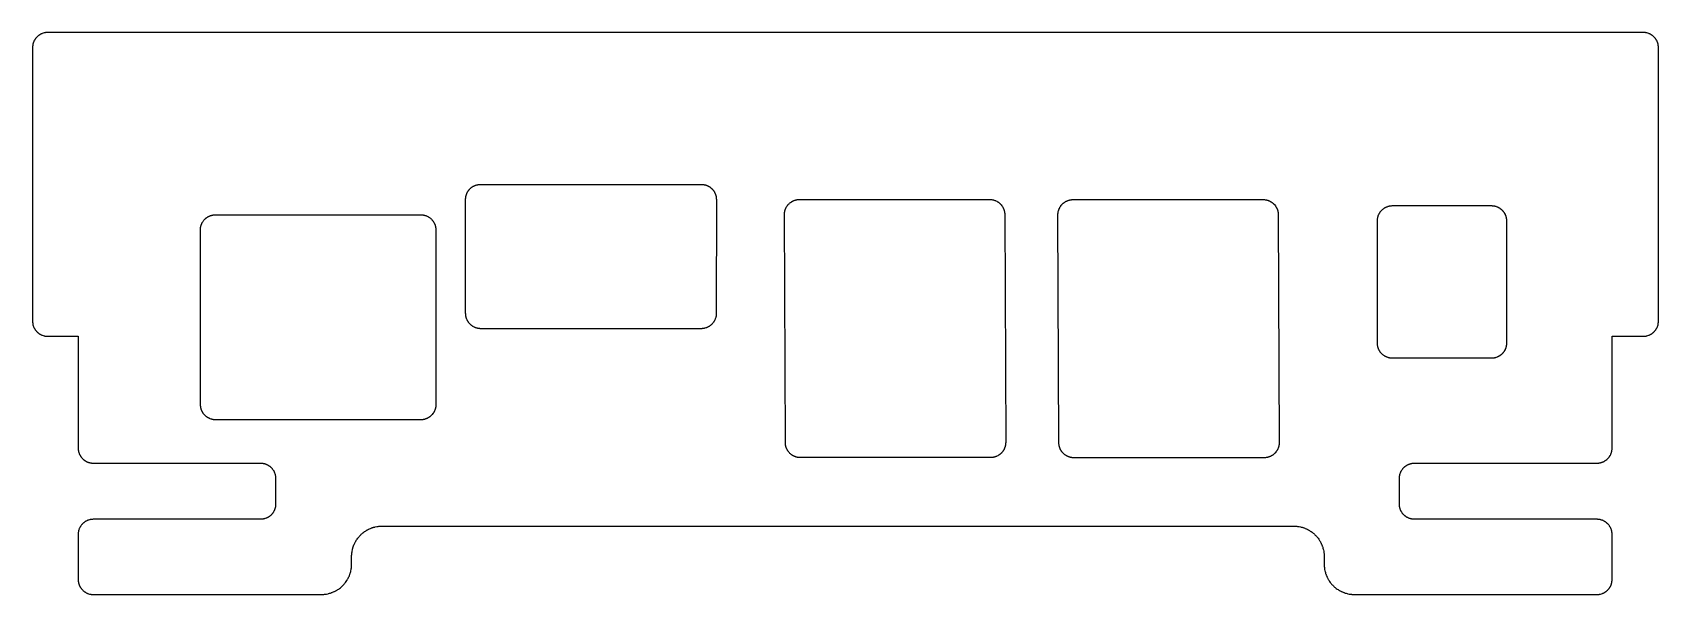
# Model space of a CAD drawing. Header units: metres. Extents: x -3 to 104, y 0 to 37.
import ezdxf

# ---------------------------------------------------------------- set-up
doc = ezdxf.new("R2010")
doc.units = ezdxf.units.M

msp = doc.modelspace()

# ---------------------------------------------------------------- linework, layer by layer
for p, q in [((-2.9209, 36.3906), (-2.92676, 36.375)), ((-2.91309, 36.4062), (-2.9209, 36.3906)), ((-2.90625, 36.4229), (-2.91309, 36.4062)), ((-2.88281, 36.4697), (-2.90625, 36.4229)), ((-2.875, 36.4844), (-2.88281, 36.4697)), ((-2.86621, 36.5), (-2.875, 36.4844)), ((-2.85742, 36.5146), (-2.86621, 36.5)), ((-2.84766, 36.5303), (-2.85742, 36.5146)), ((-2.83887, 36.5449), (-2.84766, 36.5303)), ((-2.8291, 36.5596), (-2.83887, 36.5449)), ((-2.81934, 36.5732), (-2.8291, 36.5596)), ((-2.80859, 36.5879), (-2.81934, 36.5732)), ((-2.79883, 36.6016), (-2.80859, 36.5879)), ((-2.77734, 36.6289), (-2.79883, 36.6016)), ((-2.76562, 36.6426), (-2.77734, 36.6289)), ((-2.75488, 36.6562), (-2.76562, 36.6426)), ((-2.71973, 36.6943), (-2.75488, 36.6562)), ((-2.69434, 36.7197), (-2.71973, 36.6943)), ((-2.65625, 36.7549), (-2.69434, 36.7197)), ((-2.64258, 36.7656), (-2.65625, 36.7549)), ((-2.62891, 36.7773), (-2.64258, 36.7656)), ((-2.60156, 36.7988), (-2.62891, 36.7773)), ((-2.58789, 36.8086), (-2.60156, 36.7988)), ((-2.57324, 36.8193), (-2.58789, 36.8086)), ((-2.55957, 36.8291), (-2.57324, 36.8193)), ((-2.54492, 36.8389), (-2.55957, 36.8291)), ((-2.53027, 36.8477), (-2.54492, 36.8389)), ((-2.51465, 36.8574), (-2.53027, 36.8477)), ((-2.5, 36.8662), (-2.51465, 36.8574)), ((-2.48438, 36.875), (-2.5, 36.8662)), ((-2.46973, 36.8828), (-2.48438, 36.875)), ((-2.42285, 36.9062), (-2.46973, 36.8828)), ((-2.40625, 36.9131), (-2.42285, 36.9062)), ((-2.39062, 36.9209), (-2.40625, 36.9131)), ((-2.375, 36.9268), (-2.39062, 36.9209)), ((-2.3584, 36.9336), (-2.375, 36.9268)), ((-2.30859, 36.9512), (-2.3584, 36.9336)), ((-2.24219, 36.9707), (-2.30859, 36.9512)), ((-2.22461, 36.9746), (-2.24219, 36.9707)), ((-2.20801, 36.9785), (-2.22461, 36.9746)), ((-2.19043, 36.9814), (-2.20801, 36.9785)), ((-2.17383, 36.9844), (-2.19043, 36.9814)), ((-2.15625, 36.9873), (-2.17383, 36.9844)), ((-2.13965, 36.9902), (-2.15625, 36.9873)), ((-2.06934, 36.998), (-2.13965, 36.9902)), ((-2.05273, 36.999), (-2.06934, 36.998)), ((-2.03516, 36.999), (-2.05273, 36.999)), ((-2.01758, 37), (-2.03516, 36.999)), ((103.018, 37), (-2.01758, 37)), ((103.035, 36.999), (103.018, 37)), ((103.053, 36.999), (103.035, 36.999)), ((103.069, 36.998), (103.053, 36.999)), ((103.14, 36.9902), (103.069, 36.998)), ((103.156, 36.9873), (103.14, 36.9902)), ((103.174, 36.9844), (103.156, 36.9873)), ((103.19, 36.9814), (103.174, 36.9844)), ((103.208, 36.9785), (103.19, 36.9814)), ((103.225, 36.9746), (103.208, 36.9785)), ((103.242, 36.9707), (103.225, 36.9746)), ((103.309, 36.9512), (103.242, 36.9707)), ((103.358, 36.9336), (103.309, 36.9512)), ((103.375, 36.9268), (103.358, 36.9336)), ((103.391, 36.9209), (103.375, 36.9268)), ((103.406, 36.9131), (103.391, 36.9209)), ((103.423, 36.9062), (103.406, 36.9131)), ((103.47, 36.8828), (103.423, 36.9062)), ((103.484, 36.875), (103.47, 36.8828)), ((103.5, 36.8662), (103.484, 36.875)), ((103.515, 36.8574), (103.5, 36.8662)), ((103.53, 36.8477), (103.515, 36.8574)), ((103.545, 36.8389), (103.53, 36.8477)), ((103.56, 36.8291), (103.545, 36.8389)), ((103.573, 36.8193), (103.56, 36.8291)), ((103.588, 36.8086), (103.573, 36.8193)), ((103.602, 36.7988), (103.588, 36.8086)), ((103.629, 36.7773), (103.602, 36.7988)), ((103.643, 36.7656), (103.629, 36.7773)), ((103.656, 36.7549), (103.643, 36.7656)), ((103.694, 36.7197), (103.656, 36.7549)), ((103.72, 36.6943), (103.694, 36.7197)), ((103.755, 36.6562), (103.72, 36.6943)), ((103.766, 36.6426), (103.755, 36.6562)), ((103.777, 36.6289), (103.766, 36.6426)), ((103.799, 36.6016), (103.777, 36.6289)), ((103.809, 36.5879), (103.799, 36.6016)), ((103.819, 36.5732), (103.809, 36.5879)), ((103.829, 36.5596), (103.819, 36.5732)), ((103.839, 36.5449), (103.829, 36.5596)), ((103.848, 36.5303), (103.839, 36.5449)), ((103.857, 36.5146), (103.848, 36.5303)), ((103.866, 36.5), (103.857, 36.5146)), ((103.875, 36.4844), (103.866, 36.5)), ((103.883, 36.4697), (103.875, 36.4844)), ((103.906, 36.4229), (103.883, 36.4697)), ((103.913, 36.4062), (103.906, 36.4229)), ((103.921, 36.3906), (103.913, 36.4062)), ((103.927, 36.375), (103.921, 36.3906)), ((-2.99902, 36.0352), (-3, 36.0176)), ((-3, 36.0176), (-3, 17.9824)), ((-2.99805, 36.0693), (-2.99902, 36.0527)), ((-2.99902, 36.0527), (-2.99902, 36.0352)), ((-2.99023, 36.1396), (-2.99805, 36.0693)), ((-2.9873, 36.1562), (-2.99023, 36.1396)), ((-2.98438, 36.1738), (-2.9873, 36.1562)), ((-2.98145, 36.1904), (-2.98438, 36.1738)), ((-2.97852, 36.208), (-2.98145, 36.1904)), ((-2.97461, 36.2246), (-2.97852, 36.208)), ((-2.9707, 36.2422), (-2.97461, 36.2246)), ((-2.95117, 36.3086), (-2.9707, 36.2422)), ((-2.93359, 36.3584), (-2.95117, 36.3086)), ((-2.92676, 36.375), (-2.93359, 36.3584)), ((103.934, 36.3584), (103.927, 36.375)), ((103.951, 36.3086), (103.934, 36.3584)), ((103.971, 36.2422), (103.951, 36.3086)), ((103.975, 36.2246), (103.971, 36.2422)), ((103.979, 36.208), (103.975, 36.2246)), ((103.981, 36.1904), (103.979, 36.208)), ((103.984, 36.1738), (103.981, 36.1904)), ((103.987, 36.1562), (103.984, 36.1738)), ((103.99, 36.1396), (103.987, 36.1562)), ((103.998, 36.0693), (103.99, 36.1396)), ((103.999, 36.0527), (103.998, 36.0693)), ((103.999, 36.0352), (103.999, 36.0527)), ((104, 36.0176), (103.999, 36.0352)), ((104, 17.9824), (104, 36.0176)), ((25.8008, 26.7217), (25.8389, 26.7568)), ((25.8389, 26.7568), (25.8516, 26.7676)), ((25.8516, 26.7676), (25.8789, 26.7891)), ((25.8789, 26.7891), (25.8916, 26.7998)), ((25.8916, 26.7998), (25.9062, 26.8105)), ((25.9062, 26.8105), (25.9336, 26.8301)), ((25.9336, 26.8301), (25.9482, 26.8398)), ((25.9482, 26.8398), (26.0068, 26.875)), ((26.0068, 26.875), (26.0225, 26.8838)), ((26.0225, 26.8838), (26.0371, 26.8916)), ((26.0371, 26.8916), (26.0527, 26.8994)), ((26.0527, 26.8994), (26.0684, 26.9062)), ((26.0684, 26.9062), (26.084, 26.9141)), ((26.084, 26.9141), (26.1152, 26.9277)), ((26.1152, 26.9277), (26.1318, 26.9336)), ((26.1318, 26.9336), (26.1475, 26.9395)), ((26.1475, 26.9395), (26.1807, 26.9512)), ((26.1807, 26.9512), (26.1963, 26.9561)), ((26.1963, 26.9561), (26.2295, 26.9658)), ((26.2295, 26.9658), (26.2461, 26.9697)), ((26.2461, 26.9697), (26.2627, 26.9746)), ((26.2627, 26.9746), (26.2803, 26.9775)), ((26.2803, 26.9775), (26.2969, 26.9814)), ((26.2969, 26.9814), (26.3301, 26.9873)), ((26.3301, 26.9873), (26.3477, 26.9902)), ((26.3477, 26.9902), (26.3643, 26.9922)), ((26.3643, 26.9922), (26.3818, 26.9941)), ((26.3818, 26.9941), (26.3984, 26.9961)), ((26.3984, 26.9961), (26.416, 26.9971)), ((26.416, 26.9971), (26.4336, 26.999)), ((26.4336, 26.999), (26.4502, 26.999)), ((26.4502, 26.999), (26.4678, 27)), ((26.4678, 27), (41.0342, 27)), ((41.0342, 27), (41.0508, 26.999)), ((41.0508, 26.999), (41.0684, 26.999)), ((41.0684, 26.999), (41.085, 26.9971)), ((41.085, 26.9971), (41.1016, 26.9961)), ((41.1016, 26.9961), (41.1191, 26.9941)), ((41.1191, 26.9941), (41.1523, 26.9902)), ((41.1523, 26.9902), (41.1689, 26.9873)), ((41.1689, 26.9873), (41.1865, 26.9854)), ((41.1865, 26.9854), (41.2031, 26.9814)), ((41.2031, 26.9814), (41.2197, 26.9785)), ((41.2197, 26.9785), (41.2695, 26.9668)), ((41.2695, 26.9668), (41.2852, 26.9619)), ((41.2852, 26.9619), (41.3184, 26.9521)), ((41.3184, 26.9521), (41.334, 26.9463)), ((41.334, 26.9463), (41.3506, 26.9414)), ((41.3506, 26.9414), (41.3662, 26.9346)), ((41.3662, 26.9346), (41.3818, 26.9287)), ((41.3818, 26.9287), (41.3975, 26.9219)), ((41.3975, 26.9219), (41.4131, 26.916)), ((41.4131, 26.916), (41.4287, 26.9082)), ((41.4287, 26.9082), (41.4443, 26.9014)), ((41.4443, 26.9014), (41.46, 26.8936)), ((41.46, 26.8936), (41.4893, 26.8779)), ((41.4893, 26.8779), (41.5049, 26.8691)), ((41.5049, 26.8691), (41.5195, 26.8613)), ((41.5195, 26.8613), (41.5342, 26.8525)), ((41.5342, 26.8525), (41.5479, 26.8428)), ((41.5479, 26.8428), (41.5625, 26.834)), ((41.5625, 26.834), (41.5898, 26.8145)), ((41.5898, 26.8145), (41.6035, 26.8037)), ((41.6035, 26.8037), (41.6172, 26.7939)), ((41.6172, 26.7939), (41.6445, 26.7725)), ((41.6445, 26.7725), (41.6572, 26.7617)), ((41.6572, 26.7617), (41.6699, 26.75)), ((41.6699, 26.75), (41.6826, 26.7393)), ((25.5, 18.5), (25.502, 26.0459)), ((25.502, 26.0459), (25.5029, 26.0635)), ((25.5029, 26.0635), (25.5039, 26.0801)), ((25.5039, 26.0801), (25.5049, 26.0977)), ((25.5049, 26.0977), (25.5068, 26.1143)), ((25.5068, 26.1143), (25.5088, 26.1318)), ((25.5088, 26.1318), (25.5107, 26.1484)), ((25.5107, 26.1484), (25.5137, 26.166)), ((25.5137, 26.166), (25.5195, 26.1992)), ((25.5195, 26.1992), (25.5225, 26.2168)), ((25.5225, 26.2168), (25.5303, 26.25)), ((25.5303, 26.25), (25.5352, 26.2666)), ((25.5352, 26.2666), (25.5391, 26.2832)), ((25.5391, 26.2832), (25.5488, 26.3164)), ((25.5488, 26.3164), (25.5547, 26.333)), ((25.5547, 26.333), (25.5605, 26.3486)), ((25.5605, 26.3486), (25.5664, 26.3652)), ((25.5664, 26.3652), (25.5723, 26.3809)), ((25.5723, 26.3809), (25.5791, 26.3965)), ((25.5791, 26.3965), (25.5859, 26.4131)), ((25.5859, 26.4131), (25.5928, 26.4287)), ((25.5928, 26.4287), (25.6006, 26.4443)), ((25.6006, 26.4443), (25.6084, 26.459)), ((25.6084, 26.459), (25.6162, 26.4746)), ((25.6162, 26.4746), (25.624, 26.4893)), ((25.624, 26.4893), (25.6328, 26.5049)), ((25.6328, 26.5049), (25.6592, 26.5488)), ((25.6592, 26.5488), (25.6689, 26.5635)), ((25.6689, 26.5635), (25.6787, 26.5771)), ((25.6787, 26.5771), (25.6885, 26.5918)), ((25.6885, 26.5918), (25.6982, 26.6055)), ((25.6982, 26.6055), (25.7197, 26.6328)), ((25.7197, 26.6328), (25.7305, 26.6455)), ((25.7305, 26.6455), (25.7422, 26.6592)), ((25.7422, 26.6592), (25.7529, 26.6719)), ((25.7529, 26.6719), (25.7764, 26.6973)), ((25.7764, 26.6973), (25.8008, 26.7217)), ((41.6826, 26.7393), (41.6953, 26.7275)), ((41.6953, 26.7275), (41.707, 26.7158)), ((41.707, 26.7158), (41.7188, 26.7031)), ((41.7188, 26.7031), (41.7305, 26.6914)), ((41.7305, 26.6914), (41.7539, 26.666)), ((41.7539, 26.666), (41.7646, 26.6533)), ((41.7646, 26.6533), (41.7754, 26.6396)), ((41.7754, 26.6396), (41.7861, 26.627)), ((41.7861, 26.627), (41.8076, 26.5996)), ((41.8076, 26.5996), (41.8271, 26.5723)), ((41.8271, 26.5723), (41.8369, 26.5576)), ((41.8369, 26.5576), (41.8457, 26.5439)), ((41.8457, 26.5439), (41.8721, 26.5)), ((41.8721, 26.5), (41.8799, 26.4854)), ((41.8799, 26.4854), (41.8887, 26.4697)), ((41.8887, 26.4697), (41.8965, 26.4551)), ((41.8965, 26.4551), (41.9033, 26.4395)), ((41.9033, 26.4395), (41.9111, 26.4238)), ((41.9111, 26.4238), (41.918, 26.4082)), ((41.918, 26.4082), (41.9238, 26.3926)), ((41.9238, 26.3926), (41.9307, 26.377)), ((41.9307, 26.377), (41.9424, 26.3457)), ((41.9424, 26.3457), (41.9482, 26.3291)), ((41.9482, 26.3291), (41.9531, 26.3135)), ((41.9531, 26.3135), (41.959, 26.2969)), ((41.959, 26.2969), (41.9629, 26.2803)), ((41.9629, 26.2803), (41.9678, 26.2637)), ((41.9678, 26.2637), (41.9717, 26.248)), ((41.9717, 26.248), (41.9795, 26.2148)), ((41.9795, 26.2148), (41.9824, 26.1973)), ((41.9824, 26.1973), (41.9912, 26.1475)), ((41.9912, 26.1475), (41.9932, 26.1309)), ((42, 26.0283), (41.9912, 18.5)), ((41.9932, 26.1309), (41.9951, 26.1133)), ((41.9951, 26.1133), (41.9961, 26.0967)), ((41.9961, 26.0967), (41.998, 26.0801)), ((41.998, 26.0801), (41.999, 26.0625)), ((41.999, 26.0625), (41.999, 26.0459)), ((41.999, 26.0459), (42, 26.0283)), ((46.7354, 25.6777), (46.7471, 25.6914)), ((46.7471, 25.6914), (46.7842, 25.7285)), ((46.7842, 25.7285), (46.8223, 25.7637)), ((46.8223, 25.7637), (46.8359, 25.7754)), ((46.8359, 25.7754), (46.8906, 25.8184)), ((46.8906, 25.8184), (46.9492, 25.8574)), ((46.9492, 25.8574), (46.9785, 25.875)), ((46.9785, 25.875), (46.9941, 25.8838)), ((46.9941, 25.8838), (47.0098, 25.8916)), ((47.0098, 25.8916), (47.0244, 25.9004)), ((47.0244, 25.9004), (47.04, 25.9082)), ((47.04, 25.9082), (47.0566, 25.915)), ((47.0566, 25.915), (47.0723, 25.9229)), ((47.0723, 25.9229), (47.0879, 25.9297)), ((47.0879, 25.9297), (47.1045, 25.9365)), ((47.1045, 25.9365), (47.1201, 25.9424)), ((47.1201, 25.9424), (47.1699, 25.96)), ((47.1699, 25.96), (47.1865, 25.9648)), ((47.1865, 25.9648), (47.2031, 25.9707)), ((47.2031, 25.9707), (47.2197, 25.9746)), ((47.2197, 25.9746), (47.2373, 25.9795)), ((47.2373, 25.9795), (47.2705, 25.9873)), ((47.2705, 25.9873), (47.2881, 25.9902)), ((47.2881, 25.9902), (47.3047, 25.9941)), ((47.3047, 25.9941), (47.3223, 25.9971)), ((47.3223, 25.9971), (47.3398, 25.999)), ((47.3398, 25.999), (47.3564, 26.002)), ((47.3564, 26.002), (47.374, 26.0039)), ((47.374, 26.0039), (47.3916, 26.0049)), ((47.3916, 26.0049), (47.4092, 26.0068)), ((47.4092, 26.0068), (47.4443, 26.0088)), ((47.4443, 26.0088), (59.9785, 26.0107)), ((59.9785, 26.0107), (59.9961, 26.0098)), ((59.9961, 26.0098), (60.0137, 26.0098)), ((60.0137, 26.0098), (60.0664, 26.0068)), ((60.0664, 26.0068), (60.083, 26.0049)), ((60.083, 26.0049), (60.1182, 26.001)), ((60.1182, 26.001), (60.1348, 25.998)), ((60.1348, 25.998), (60.1699, 25.9922)), ((60.1699, 25.9922), (60.1865, 25.9883)), ((60.1865, 25.9883), (60.2041, 25.9844)), ((60.2041, 25.9844), (60.2373, 25.9766)), ((60.2373, 25.9766), (60.2549, 25.9717)), ((60.2549, 25.9717), (60.2881, 25.9619)), ((60.2881, 25.9619), (60.3213, 25.9502)), ((60.3213, 25.9502), (60.3369, 25.9443)), ((60.3369, 25.9443), (60.3535, 25.9375)), ((60.3535, 25.9375), (60.3691, 25.9307)), ((60.3691, 25.9307), (60.3857, 25.9238)), ((60.3857, 25.9238), (60.4014, 25.917)), ((60.4014, 25.917), (60.4482, 25.8936)), ((60.4482, 25.8936), (60.4639, 25.8848)), ((60.4639, 25.8848), (60.4785, 25.876)), ((60.4785, 25.876), (60.4941, 25.8672)), ((60.4941, 25.8672), (60.5088, 25.8584)), ((60.5088, 25.8584), (60.5234, 25.8486)), ((60.5234, 25.8486), (60.5381, 25.8398)), ((60.5381, 25.8398), (60.5527, 25.8291)), ((60.5527, 25.8291), (60.5664, 25.8193)), ((60.5664, 25.8193), (60.5811, 25.8086)), ((60.5811, 25.8086), (60.5947, 25.7988)), ((60.5947, 25.7988), (60.6084, 25.7871)), ((60.6084, 25.7871), (60.6211, 25.7764)), ((60.6211, 25.7764), (60.6348, 25.7646)), ((60.6348, 25.7646), (60.6475, 25.7539)), ((60.6475, 25.7539), (60.6611, 25.7422)), ((60.6611, 25.7422), (60.6982, 25.7051)), ((60.6982, 25.7051), (60.7217, 25.6797)), ((64.7363, 25.668), (64.748, 25.6816)), ((64.748, 25.6816), (64.7598, 25.6943)), ((64.7598, 25.6943), (64.7842, 25.7188)), ((64.7842, 25.7188), (64.8096, 25.7422)), ((64.8096, 25.7422), (64.8232, 25.7539)), ((64.8232, 25.7539), (64.8359, 25.7656)), ((64.8359, 25.7656), (64.877, 25.7979)), ((64.877, 25.7979), (64.8916, 25.8086)), ((64.8916, 25.8086), (64.9053, 25.8184)), ((64.9053, 25.8184), (64.9492, 25.8477)), ((64.9492, 25.8477), (64.9785, 25.8652)), ((64.9785, 25.8652), (64.9941, 25.874)), ((64.9941, 25.874), (65.0098, 25.8818)), ((65.0098, 25.8818), (65.0254, 25.8906)), ((65.0254, 25.8906), (65.041, 25.8984)), ((65.041, 25.8984), (65.0566, 25.9053)), ((65.0566, 25.9053), (65.0723, 25.9131)), ((65.0723, 25.9131), (65.0879, 25.9199)), ((65.0879, 25.9199), (65.1045, 25.9268)), ((65.1045, 25.9268), (65.1211, 25.9326)), ((65.1211, 25.9326), (65.1367, 25.9395)), ((65.1367, 25.9395), (65.1533, 25.9443)), ((65.1533, 25.9443), (65.1865, 25.9561)), ((65.1865, 25.9561), (65.2031, 25.9609)), ((65.2031, 25.9609), (65.2197, 25.9648)), ((65.2197, 25.9648), (65.2373, 25.9697)), ((65.2373, 25.9697), (65.2539, 25.9736)), ((65.2539, 25.9736), (65.2715, 25.9775)), ((65.2715, 25.9775), (65.2881, 25.9805)), ((65.2881, 25.9805), (65.3057, 25.9844)), ((65.3057, 25.9844), (65.3223, 25.9873)), ((65.3223, 25.9873), (65.3398, 25.9893)), ((65.3398, 25.9893), (65.3574, 25.9922)), ((65.3574, 25.9922), (65.374, 25.9941)), ((65.374, 25.9941), (65.3916, 25.9951)), ((65.3916, 25.9951), (65.4092, 25.9971)), ((65.4092, 25.9971), (65.4443, 25.999)), ((65.4443, 25.999), (77.9961, 26.001)), ((77.9961, 26.001), (78.0664, 25.9971)), ((78.0664, 25.9971), (78.083, 25.9951)), ((78.083, 25.9951), (78.1182, 25.9912)), ((78.1182, 25.9912), (78.1357, 25.9883)), ((78.1357, 25.9883), (78.1523, 25.9854)), ((78.1523, 25.9854), (78.1699, 25.9824)), ((78.1699, 25.9824), (78.1865, 25.9785)), ((78.1865, 25.9785), (78.2041, 25.9746)), ((78.2041, 25.9746), (78.2373, 25.9668)), ((78.2373, 25.9668), (78.2549, 25.9619)), ((78.2549, 25.9619), (78.2881, 25.9521)), ((78.2881, 25.9521), (78.3213, 25.9404)), ((78.3213, 25.9404), (78.3369, 25.9346)), ((78.3369, 25.9346), (78.3535, 25.9277)), ((78.3535, 25.9277), (78.3691, 25.9209)), ((78.3691, 25.9209), (78.3857, 25.9141)), ((78.3857, 25.9141), (78.4014, 25.9072)), ((78.4014, 25.9072), (78.4482, 25.8838)), ((78.4482, 25.8838), (78.4639, 25.875)), ((78.4639, 25.875), (78.4785, 25.8662)), ((78.4785, 25.8662), (78.4941, 25.8574)), ((78.4941, 25.8574), (78.5088, 25.8486)), ((78.5088, 25.8486), (78.5234, 25.8389)), ((78.5234, 25.8389), (78.5381, 25.8301)), ((78.5381, 25.8301), (78.5527, 25.8193)), ((78.5527, 25.8193), (78.5664, 25.8096)), ((78.5664, 25.8096), (78.5811, 25.7988)), ((78.5811, 25.7988), (78.5947, 25.7891)), ((78.5947, 25.7891), (78.6084, 25.7773)), ((78.6084, 25.7773), (78.6221, 25.7666)), ((78.6221, 25.7666), (78.6348, 25.7559)), ((78.6348, 25.7559), (78.6484, 25.7441)), ((78.6484, 25.7441), (78.6611, 25.7324)), ((78.6611, 25.7324), (78.6982, 25.6953)), ((78.6982, 25.6953), (78.7217, 25.6699)), ((8.24902, 24.6035), (8.28125, 24.6445)), ((8.28125, 24.6445), (8.29297, 24.6572)), ((8.29297, 24.6572), (8.30469, 24.6709)), ((8.30469, 24.6709), (8.32812, 24.6963)), ((8.32812, 24.6963), (8.34082, 24.708)), ((8.34082, 24.708), (8.35254, 24.7207)), ((8.35254, 24.7207), (8.36523, 24.7324)), ((8.36523, 24.7324), (8.37891, 24.7441)), ((8.37891, 24.7441), (8.3916, 24.7559)), ((8.3916, 24.7559), (8.40527, 24.7676)), ((8.40527, 24.7676), (8.41797, 24.7783)), ((8.41797, 24.7783), (8.44531, 24.7998)), ((8.44531, 24.7998), (8.45996, 24.8105)), ((8.45996, 24.8105), (8.47363, 24.8203)), ((8.47363, 24.8203), (8.51758, 24.8496)), ((8.51758, 24.8496), (8.53223, 24.8584)), ((8.53223, 24.8584), (8.54785, 24.8672)), ((8.54785, 24.8672), (8.5625, 24.876)), ((8.5625, 24.876), (8.57812, 24.8838)), ((8.57812, 24.8838), (8.59375, 24.8926)), ((8.59375, 24.8926), (8.60938, 24.9004)), ((8.60938, 24.9004), (8.625, 24.9072)), ((8.625, 24.9072), (8.64062, 24.915)), ((8.64062, 24.915), (8.65723, 24.9219)), ((8.65723, 24.9219), (8.67285, 24.9287)), ((8.67285, 24.9287), (8.68945, 24.9346)), ((8.68945, 24.9346), (8.70508, 24.9414)), ((8.70508, 24.9414), (8.72168, 24.9473)), ((8.72168, 24.9473), (8.73828, 24.9521)), ((8.73828, 24.9521), (8.75488, 24.958)), ((8.75488, 24.958), (8.77148, 24.9629)), ((8.77148, 24.9629), (8.78906, 24.9668)), ((8.78906, 24.9668), (8.80566, 24.9717)), ((8.80566, 24.9717), (8.82227, 24.9756)), ((8.82227, 24.9756), (8.83984, 24.9795)), ((8.83984, 24.9795), (8.85645, 24.9834)), ((8.85645, 24.9834), (8.8916, 24.9893)), ((8.8916, 24.9893), (8.9082, 24.9912)), ((8.9082, 24.9912), (8.92578, 24.9941)), ((8.92578, 24.9941), (8.94336, 24.9961)), ((8.94336, 24.9961), (8.95996, 24.9971)), ((8.95996, 24.9971), (8.97754, 24.999)), ((8.97754, 24.999), (9.0127, 25.001)), ((9.0127, 25.001), (22.541, 25.002)), ((22.541, 25.002), (22.5586, 25.001)), ((22.5586, 25.001), (22.5762, 25.001)), ((22.5762, 25.001), (22.6289, 24.998)), ((22.6289, 24.998), (22.6455, 24.9961)), ((22.6455, 24.9961), (22.6807, 24.9922)), ((22.6807, 24.9922), (22.6982, 24.9893)), ((22.6982, 24.9893), (22.7148, 24.9863)), ((22.7148, 24.9863), (22.7324, 24.9834)), ((22.7324, 24.9834), (22.749, 24.9795)), ((22.749, 24.9795), (22.7666, 24.9756)), ((22.7666, 24.9756), (22.7998, 24.9678)), ((22.7998, 24.9678), (22.8174, 24.9629)), ((22.8174, 24.9629), (22.834, 24.958)), ((22.834, 24.958), (22.8506, 24.9521)), ((22.8506, 24.9521), (22.8672, 24.9473)), ((22.8672, 24.9473), (22.8838, 24.9414)), ((22.8838, 24.9414), (22.8994, 24.9346)), ((22.8994, 24.9346), (22.916, 24.9287)), ((22.916, 24.9287), (22.9326, 24.9219)), ((22.9326, 24.9219), (22.9639, 24.9082)), ((22.9639, 24.9082), (23.0107, 24.8848)), ((23.0107, 24.8848), (23.0264, 24.876)), ((23.0264, 24.876), (23.041, 24.8672)), ((23.041, 24.8672), (23.0566, 24.8584)), ((23.0566, 24.8584), (23.0713, 24.8496)), ((23.0713, 24.8496), (23.1152, 24.8203)), ((23.1152, 24.8203), (23.1289, 24.8105)), ((23.1289, 24.8105), (23.1436, 24.7998)), ((23.1436, 24.7998), (23.1846, 24.7676)), ((23.1846, 24.7676), (23.1973, 24.7559)), ((23.1973, 24.7559), (23.2109, 24.7441)), ((23.2109, 24.7441), (23.249, 24.709)), ((23.249, 24.709), (23.2842, 24.6709)), ((23.2842, 24.6709), (23.2959, 24.6572)), ((23.2959, 24.6572), (23.3076, 24.6445)), ((23.3076, 24.6445), (23.3398, 24.6035)), ((46.4785, 25.0264), (46.4814, 25.0791)), ((46.4785, 25.0088), (46.4785, 25.0264)), ((46.541, 10.0088), (46.4785, 25.0088)), ((46.4814, 25.0791), (46.4824, 25.0957)), ((46.4824, 25.0957), (46.4883, 25.1484)), ((46.4883, 25.1484), (46.4912, 25.165)), ((46.4912, 25.165), (46.4971, 25.2002)), ((46.4971, 25.2002), (46.501, 25.2168)), ((46.501, 25.2168), (46.5049, 25.2344)), ((46.5049, 25.2344), (46.5127, 25.2676)), ((46.5127, 25.2676), (46.5176, 25.2842)), ((46.5176, 25.2842), (46.5225, 25.3018)), ((46.5225, 25.3018), (46.5273, 25.3184)), ((46.5273, 25.3184), (46.5332, 25.335)), ((46.5332, 25.335), (46.5391, 25.3506)), ((46.5391, 25.3506), (46.5449, 25.3672)), ((46.5449, 25.3672), (46.5518, 25.3838)), ((46.5518, 25.3838), (46.5586, 25.3994)), ((46.5586, 25.3994), (46.5654, 25.416)), ((46.5654, 25.416), (46.5723, 25.4316)), ((46.5723, 25.4316), (46.5957, 25.4785)), ((46.5957, 25.4785), (46.6045, 25.4941)), ((46.6045, 25.4941), (46.6123, 25.5088)), ((46.6123, 25.5088), (46.6221, 25.5244)), ((46.6221, 25.5244), (46.6396, 25.5537)), ((46.6396, 25.5537), (46.6592, 25.583)), ((46.6592, 25.583), (46.6699, 25.5967)), ((46.6699, 25.5967), (46.6797, 25.6104)), ((46.6797, 25.6104), (46.6904, 25.625)), ((46.6904, 25.625), (46.7012, 25.6387)), ((46.7012, 25.6387), (46.7129, 25.6514)), ((46.7129, 25.6514), (46.7236, 25.665)), ((46.7236, 25.665), (46.7354, 25.6777)), ((60.7217, 25.6797), (60.7334, 25.666)), ((60.7334, 25.666), (60.7451, 25.6533)), ((60.7451, 25.6533), (60.7881, 25.5986)), ((60.7881, 25.5986), (60.8271, 25.54)), ((60.8271, 25.54), (60.8447, 25.5107)), ((60.8447, 25.5107), (60.8535, 25.4951)), ((60.8535, 25.4951), (60.8613, 25.4795)), ((60.8613, 25.4795), (60.8701, 25.4648)), ((60.8701, 25.4648), (60.8779, 25.4492)), ((60.8779, 25.4492), (60.8848, 25.4326)), ((60.8848, 25.4326), (60.8926, 25.417)), ((60.8926, 25.417), (60.8994, 25.4014)), ((60.8994, 25.4014), (60.9062, 25.3848)), ((60.9062, 25.3848), (60.9121, 25.3691)), ((60.9121, 25.3691), (60.9189, 25.3525)), ((60.9189, 25.3525), (60.9238, 25.3359)), ((60.9238, 25.3359), (60.9355, 25.3027)), ((60.9355, 25.3027), (60.9404, 25.2861)), ((60.9404, 25.2861), (60.9443, 25.2695)), ((60.9443, 25.2695), (60.9492, 25.252)), ((60.9492, 25.252), (60.957, 25.2188)), ((60.957, 25.2188), (60.96, 25.2012)), ((60.96, 25.2012), (60.9639, 25.1836)), ((60.9639, 25.1836), (60.9668, 25.167)), ((60.9668, 25.167), (60.9688, 25.1494)), ((60.9688, 25.1494), (60.9717, 25.1318)), ((60.9717, 25.1318), (60.9736, 25.1152)), ((60.9736, 25.1152), (60.9746, 25.0977)), ((60.9746, 25.0977), (60.9766, 25.0801)), ((60.9766, 25.0801), (60.9785, 25.0449)), ((60.9785, 25.0449), (60.9785, 25.0107)), ((60.9785, 25.0107), (61.041, 10.0098)), ((64.4785, 24.999), (64.4795, 25.0166)), ((64.541, 9.99902), (64.4785, 24.999)), ((64.4795, 25.0342), (64.4824, 25.0869)), ((64.4795, 25.0166), (64.4795, 25.0342)), ((64.4824, 25.0869), (64.4844, 25.1035)), ((64.4844, 25.1035), (64.4883, 25.1387)), ((64.4883, 25.1387), (64.4912, 25.1553)), ((64.4912, 25.1553), (64.4971, 25.1904)), ((64.4971, 25.1904), (64.501, 25.207)), ((64.501, 25.207), (64.5049, 25.2246)), ((64.5049, 25.2246), (64.5127, 25.2578)), ((64.5127, 25.2578), (64.5176, 25.2754)), ((64.5176, 25.2754), (64.5225, 25.292)), ((64.5225, 25.292), (64.5283, 25.3086)), ((64.5283, 25.3086), (64.5332, 25.3252)), ((64.5332, 25.3252), (64.5391, 25.3418)), ((64.5391, 25.3418), (64.5449, 25.3574)), ((64.5449, 25.3574), (64.5518, 25.374)), ((64.5518, 25.374), (64.5586, 25.3896)), ((64.5586, 25.3896), (64.5654, 25.4062)), ((64.5654, 25.4062), (64.5723, 25.4219)), ((64.5723, 25.4219), (64.5957, 25.4688)), ((64.5957, 25.4688), (64.6045, 25.4844)), ((64.6045, 25.4844), (64.6133, 25.499)), ((64.6133, 25.499), (64.6221, 25.5146)), ((64.6221, 25.5146), (64.6309, 25.5293)), ((64.6309, 25.5293), (64.6602, 25.5732)), ((64.6602, 25.5732), (64.6699, 25.5869)), ((64.6699, 25.5869), (64.6807, 25.6016)), ((64.6807, 25.6016), (64.7021, 25.6289)), ((64.7021, 25.6289), (64.7129, 25.6416)), ((64.7129, 25.6416), (64.7246, 25.6553)), ((64.7246, 25.6553), (64.7363, 25.668)), ((78.7217, 25.6699), (78.7334, 25.6562)), ((78.7334, 25.6562), (78.7451, 25.6436)), ((78.7451, 25.6436), (78.7881, 25.5889)), ((78.7881, 25.5889), (78.8271, 25.5303)), ((78.8271, 25.5303), (78.8447, 25.501)), ((78.8447, 25.501), (78.8535, 25.4854)), ((78.8535, 25.4854), (78.8613, 25.4697)), ((78.8613, 25.4697), (78.8701, 25.4551)), ((78.8701, 25.4551), (78.8779, 25.4395)), ((78.8779, 25.4395), (78.8848, 25.4229)), ((78.8848, 25.4229), (78.8926, 25.4072)), ((78.8926, 25.4072), (78.8994, 25.3916)), ((78.8994, 25.3916), (78.9062, 25.375)), ((78.9062, 25.375), (78.9121, 25.3594)), ((78.9121, 25.3594), (78.9189, 25.3428)), ((78.9189, 25.3428), (78.9248, 25.3262)), ((78.9248, 25.3262), (78.9297, 25.3096)), ((78.9297, 25.3096), (78.9355, 25.293)), ((78.9355, 25.293), (78.9404, 25.2764)), ((78.9404, 25.2764), (78.9443, 25.2598)), ((78.9443, 25.2598), (78.9492, 25.2422)), ((78.9492, 25.2422), (78.957, 25.209)), ((78.957, 25.209), (78.96, 25.1914)), ((78.96, 25.1914), (78.9639, 25.1738)), ((78.9639, 25.1738), (78.9668, 25.1572)), ((78.9668, 25.1572), (78.9688, 25.1396)), ((78.9688, 25.1396), (78.9717, 25.1221)), ((78.9717, 25.1221), (78.9736, 25.1055)), ((78.9736, 25.1055), (78.9746, 25.0879)), ((78.9746, 25.0879), (78.9766, 25.0703)), ((78.9766, 25.0703), (78.9785, 25.0352)), ((78.9785, 25.0352), (78.9785, 25.001)), ((78.9785, 25.001), (79.041, 10)), ((85.5029, 24.5996), (85.5039, 24.6172)), ((85.5039, 24.6348), (85.5059, 24.6699)), ((85.5039, 24.6172), (85.5039, 24.6348)), ((85.5059, 24.6699), (85.5068, 24.6865)), ((85.5068, 24.6865), (85.5127, 24.7393)), ((85.5127, 24.7393), (85.5156, 24.7559)), ((85.5156, 24.7559), (85.5215, 24.791)), ((85.5215, 24.791), (85.5254, 24.8076)), ((85.5254, 24.8076), (85.5293, 24.8252)), ((85.5293, 24.8252), (85.5371, 24.8584)), ((85.5371, 24.8584), (85.542, 24.875)), ((85.542, 24.875), (85.5469, 24.8926)), ((85.5469, 24.8926), (85.5527, 24.9092)), ((85.5527, 24.9092), (85.5576, 24.9258)), ((85.5576, 24.9258), (85.5635, 24.9414)), ((85.5635, 24.9414), (85.5693, 24.958)), ((85.5693, 24.958), (85.5762, 24.9746)), ((85.5762, 24.9746), (85.583, 24.9902)), ((85.583, 24.9902), (85.5898, 25.0068)), ((85.5898, 25.0068), (85.5967, 25.0225)), ((85.5967, 25.0225), (85.6201, 25.0693)), ((85.6201, 25.0693), (85.6289, 25.085)), ((85.6289, 25.085), (85.6377, 25.0996)), ((85.6377, 25.0996), (85.6465, 25.1152)), ((85.6465, 25.1152), (85.6553, 25.1299)), ((85.6553, 25.1299), (85.665, 25.1445)), ((85.665, 25.1445), (85.6738, 25.1592)), ((85.6738, 25.1592), (85.6846, 25.1738)), ((85.6846, 25.1738), (85.6943, 25.1875)), ((85.6943, 25.1875), (85.7051, 25.2012)), ((85.7051, 25.2012), (85.7158, 25.2158)), ((85.7158, 25.2158), (85.7266, 25.2295)), ((85.7266, 25.2295), (85.7373, 25.2422)), ((85.7373, 25.2422), (85.749, 25.2559)), ((85.749, 25.2559), (85.7598, 25.2686)), ((85.7598, 25.2686), (85.7725, 25.2822)), ((85.7725, 25.2822), (85.7842, 25.2949)), ((85.7842, 25.2949), (85.8086, 25.3193)), ((85.8086, 25.3193), (85.834, 25.3428)), ((85.834, 25.3428), (85.8477, 25.3545)), ((85.8477, 25.3545), (85.8604, 25.3662)), ((85.8604, 25.3662), (85.9014, 25.3984)), ((85.9014, 25.3984), (85.916, 25.4092)), ((85.916, 25.4092), (85.9297, 25.4189)), ((85.9297, 25.4189), (85.9736, 25.4482)), ((85.9736, 25.4482), (86.0029, 25.4658)), ((86.0029, 25.4658), (86.0186, 25.4746)), ((86.0186, 25.4746), (86.0342, 25.4824)), ((86.0342, 25.4824), (86.0498, 25.4912)), ((86.0498, 25.4912), (86.0654, 25.499)), ((86.0654, 25.499), (86.0811, 25.5059)), ((86.0811, 25.5059), (86.0967, 25.5137)), ((86.0967, 25.5137), (86.1123, 25.5205)), ((86.1123, 25.5205), (86.1289, 25.5273)), ((86.1289, 25.5273), (86.1445, 25.5332)), ((86.1445, 25.5332), (86.1943, 25.5508)), ((86.1943, 25.5508), (86.2109, 25.5557)), ((86.2109, 25.5557), (86.2275, 25.5615)), ((86.2275, 25.5615), (86.2441, 25.5654)), ((86.2441, 25.5654), (86.2617, 25.5703)), ((86.2617, 25.5703), (86.2783, 25.5742)), ((86.2783, 25.5742), (86.2959, 25.5781)), ((86.2959, 25.5781), (86.3125, 25.5811)), ((86.3125, 25.5811), (86.3301, 25.585)), ((86.3301, 25.585), (86.3467, 25.5879)), ((86.3467, 25.5879), (86.3643, 25.5898)), ((86.3643, 25.5898), (86.3818, 25.5928)), ((86.3818, 25.5928), (86.3984, 25.5947)), ((86.3984, 25.5947), (86.416, 25.5957)), ((86.416, 25.5957), (86.4336, 25.5977)), ((86.4336, 25.5977), (86.4688, 25.5996)), ((86.4688, 25.5996), (93.0352, 25.5996)), ((93.0352, 25.5996), (93.0527, 25.5986)), ((93.0527, 25.5986), (93.0693, 25.5977)), ((93.0693, 25.5977), (93.0869, 25.5957)), ((93.0869, 25.5957), (93.1045, 25.5947)), ((93.1045, 25.5947), (93.1221, 25.5928)), ((93.1221, 25.5928), (93.1396, 25.5898)), ((93.1396, 25.5898), (93.1562, 25.5879)), ((93.1562, 25.5879), (93.1738, 25.585)), ((93.1738, 25.585), (93.1904, 25.5811)), ((93.1904, 25.5811), (93.208, 25.5781)), ((93.208, 25.5781), (93.2246, 25.5742)), ((93.2246, 25.5742), (93.2422, 25.5703)), ((93.2422, 25.5703), (93.2588, 25.5654)), ((93.2588, 25.5654), (93.2754, 25.5615)), ((93.2754, 25.5615), (93.292, 25.5557)), ((93.292, 25.5557), (93.3086, 25.5508)), ((93.3086, 25.5508), (93.375, 25.5273)), ((93.375, 25.5273), (93.4062, 25.5137)), ((93.4062, 25.5137), (93.4229, 25.5059)), ((93.4229, 25.5059), (93.4385, 25.499)), ((93.4385, 25.499), (93.4541, 25.4912)), ((93.4541, 25.4912), (93.4697, 25.4824)), ((93.4697, 25.4824), (93.4844, 25.4746)), ((93.4844, 25.4746), (93.5, 25.4658)), ((93.5, 25.4658), (93.5146, 25.457)), ((93.5146, 25.457), (93.5303, 25.4482)), ((93.5303, 25.4482), (93.5596, 25.4287)), ((93.5596, 25.4287), (93.5732, 25.4189)), ((93.5732, 25.4189), (93.5879, 25.4092)), ((93.5879, 25.4092), (93.6426, 25.3662)), ((93.6426, 25.3662), (93.6562, 25.3545)), ((93.6562, 25.3545), (93.6943, 25.3193)), ((93.6943, 25.3193), (93.707, 25.3066)), ((93.707, 25.3066), (93.7197, 25.2949)), ((93.7197, 25.2949), (93.7314, 25.2822)), ((93.7314, 25.2822), (93.7432, 25.2686)), ((93.7432, 25.2686), (93.7549, 25.2559)), ((93.7549, 25.2559), (93.7656, 25.2422)), ((93.7656, 25.2422), (93.7773, 25.2295)), ((93.7773, 25.2295), (93.7881, 25.2158)), ((93.7881, 25.2158), (93.7988, 25.2012)), ((93.7988, 25.2012), (93.8086, 25.1875)), ((93.8086, 25.1875), (93.8193, 25.1738)), ((93.8193, 25.1738), (93.8389, 25.1445)), ((93.8389, 25.1445), (93.8477, 25.1299)), ((93.8477, 25.1299), (93.8574, 25.1152)), ((93.8574, 25.1152), (93.8662, 25.0996)), ((93.8662, 25.0996), (93.875, 25.085)), ((93.875, 25.085), (93.9062, 25.0225)), ((93.9062, 25.0225), (93.9131, 25.0068)), ((93.9131, 25.0068), (93.9209, 24.9902)), ((93.9209, 24.9902), (93.9268, 24.9746)), ((93.9268, 24.9746), (93.9336, 24.958)), ((93.9336, 24.958), (93.9395, 24.9414)), ((93.9395, 24.9414), (93.9453, 24.9258)), ((93.9453, 24.9258), (93.9512, 24.9092)), ((93.9512, 24.9092), (93.9561, 24.8926)), ((93.9561, 24.8926), (93.9609, 24.875)), ((93.9609, 24.875), (93.9707, 24.8418)), ((93.9707, 24.8418), (93.9746, 24.8252)), ((93.9746, 24.8252), (93.9785, 24.8076)), ((93.9785, 24.8076), (93.9814, 24.791)), ((93.9814, 24.791), (93.9873, 24.7559)), ((93.9873, 24.7559), (93.9902, 24.7393)), ((93.9902, 24.7393), (93.9961, 24.6865)), ((93.9961, 24.6865), (93.998, 24.6699)), ((93.998, 24.6699), (93.999, 24.6523)), ((93.999, 24.6523), (93.999, 24.6348)), ((93.999, 24.6348), (94, 24.6172)), ((94, 24.6172), (94, 16.5332)), ((8.04785, 24.0361), (8.0498, 24.0713)), ((8.04785, 24.001), (8.04785, 24.0361)), ((8.05859, 12.4824), (8.04785, 24.001)), ((8.0498, 24.0713), (8.05176, 24.0889)), ((8.05176, 24.0889), (8.05273, 24.1055)), ((8.05273, 24.1055), (8.05469, 24.123)), ((8.05469, 24.123), (8.05762, 24.1406)), ((8.05762, 24.1406), (8.05957, 24.1582)), ((8.05957, 24.1582), (8.0625, 24.1748)), ((8.0625, 24.1748), (8.06641, 24.1924)), ((8.06641, 24.1924), (8.06934, 24.209)), ((8.06934, 24.209), (8.07324, 24.2266)), ((8.07324, 24.2266), (8.07715, 24.2432)), ((8.07715, 24.2432), (8.08203, 24.2598)), ((8.08203, 24.2598), (8.08594, 24.2773)), ((8.08594, 24.2773), (8.09082, 24.2939)), ((8.09082, 24.2939), (8.10254, 24.3271)), ((8.10254, 24.3271), (8.10742, 24.3438)), ((8.10742, 24.3438), (8.11426, 24.3594)), ((8.11426, 24.3594), (8.12012, 24.376)), ((8.12012, 24.376), (8.12695, 24.3916)), ((8.12695, 24.3916), (8.13379, 24.4082)), ((8.13379, 24.4082), (8.1416, 24.4238)), ((8.1416, 24.4238), (8.14844, 24.4395)), ((8.14844, 24.4395), (8.15625, 24.4551)), ((8.15625, 24.4551), (8.16504, 24.4707)), ((8.16504, 24.4707), (8.17285, 24.4863)), ((8.17285, 24.4863), (8.18164, 24.501)), ((8.18164, 24.501), (8.19043, 24.5166)), ((8.19043, 24.5166), (8.19922, 24.5312)), ((8.19922, 24.5312), (8.22852, 24.5752)), ((8.22852, 24.5752), (8.23828, 24.5889)), ((8.23828, 24.5889), (8.24902, 24.6035)), ((23.3398, 24.6035), (23.3506, 24.5889)), ((23.3506, 24.5889), (23.3604, 24.5752)), ((23.3604, 24.5752), (23.3896, 24.5312)), ((23.3896, 24.5312), (23.4072, 24.502)), ((23.4072, 24.502), (23.4248, 24.4707)), ((23.4248, 24.4707), (23.4404, 24.4395)), ((23.4404, 24.4395), (23.4473, 24.4238)), ((23.4473, 24.4238), (23.4551, 24.4082)), ((23.4551, 24.4082), (23.4619, 24.3926)), ((23.4619, 24.3926), (23.4688, 24.376)), ((23.4688, 24.376), (23.4746, 24.3594)), ((23.4746, 24.3594), (23.4814, 24.3438)), ((23.4814, 24.3438), (23.4873, 24.3271)), ((23.4873, 24.3271), (23.4922, 24.3105)), ((23.4922, 24.3105), (23.498, 24.2939)), ((23.498, 24.2939), (23.5078, 24.2607)), ((23.5078, 24.2607), (23.5117, 24.2432)), ((23.5117, 24.2432), (23.5156, 24.2266)), ((23.5156, 24.2266), (23.5195, 24.209)), ((23.5195, 24.209), (23.5234, 24.1924)), ((23.5234, 24.1924), (23.5264, 24.1748)), ((23.5264, 24.1748), (23.5293, 24.1582)), ((23.5293, 24.1582), (23.5312, 24.1406)), ((23.5312, 24.1406), (23.5342, 24.123)), ((23.5342, 24.123), (23.5361, 24.1064)), ((23.5361, 24.1064), (23.5381, 24.0889)), ((23.5381, 24.0889), (23.541, 24.0361)), ((23.541, 24.0361), (23.542, 12.4648)), ((85.5029, 16.5508), (85.5029, 24.5996)), ((25.5068, 18.5), (25.5, 18.5)), ((25.5068, 18.4648), (25.5068, 18.5)), ((25.5078, 18.4473), (25.5068, 18.4648)), ((25.5088, 18.4307), (25.5078, 18.4473)), ((25.5107, 18.4131), (25.5088, 18.4307)), ((25.5117, 18.3955), (25.5107, 18.4131)), ((25.5137, 18.3779), (25.5117, 18.3955)), ((25.5166, 18.3604), (25.5137, 18.3779)), ((25.5186, 18.3438), (25.5166, 18.3604)), ((25.5215, 18.3262), (25.5186, 18.3438)), ((25.5254, 18.3096), (25.5215, 18.3262)), ((25.5283, 18.292), (25.5254, 18.3096)), ((25.5322, 18.2754), (25.5283, 18.292)), ((25.5361, 18.2578), (25.5322, 18.2754)), ((25.541, 18.2412), (25.5361, 18.2578)), ((25.5449, 18.2246), (25.541, 18.2412)), ((25.5498, 18.208), (25.5449, 18.2246)), ((25.5615, 18.1748), (25.5498, 18.208)), ((41.9492, 18.1914), (41.9316, 18.1416)), ((41.9639, 18.2412), (41.9492, 18.1914)), ((41.9678, 18.2578), (41.9639, 18.2412)), ((41.9727, 18.2754), (41.9678, 18.2578)), ((41.9756, 18.292), (41.9727, 18.2754)), ((41.9795, 18.3096), (41.9756, 18.292)), ((41.9824, 18.3262), (41.9795, 18.3096)), ((41.9854, 18.3438), (41.9824, 18.3262)), ((41.9883, 18.3604), (41.9854, 18.3438)), ((41.9941, 18.4131), (41.9883, 18.3604)), ((41.9912, 18.5), (41.998, 18.5)), ((41.9951, 18.4307), (41.9941, 18.4131)), ((41.9961, 18.4473), (41.9951, 18.4307)), ((41.998, 18.4824), (41.9961, 18.4473)), ((41.998, 18.5), (41.998, 18.4824)), ((-3, 17.9824), (-2.99902, 17.9648)), ((-2.99902, 17.9648), (-2.99902, 17.9473)), ((-2.99902, 17.9473), (-2.99805, 17.9307)), ((-2.99805, 17.9307), (-2.99023, 17.8604)), ((-2.99023, 17.8604), (-2.9873, 17.8438)), ((-2.9873, 17.8438), (-2.98438, 17.8262)), ((-2.98438, 17.8262), (-2.98145, 17.8096)), ((-2.98145, 17.8096), (-2.97852, 17.792)), ((-2.97852, 17.792), (-2.97461, 17.7754)), ((-2.97461, 17.7754), (-2.9707, 17.7578)), ((-2.9707, 17.7578), (-2.95117, 17.6914)), ((-2.95117, 17.6914), (-2.93359, 17.6416)), ((-2.93359, 17.6416), (-2.92676, 17.625)), ((-2.92676, 17.625), (-2.9209, 17.6094)), ((-2.9209, 17.6094), (-2.91309, 17.5938)), ((-2.91309, 17.5938), (-2.90625, 17.5771)), ((-2.90625, 17.5771), (-2.88281, 17.5303)), ((-2.88281, 17.5303), (-2.875, 17.5156)), ((-2.875, 17.5156), (-2.86621, 17.5)), ((-2.86621, 17.5), (-2.85742, 17.4854)), ((-2.85742, 17.4854), (-2.84766, 17.4697)), ((-2.84766, 17.4697), (-2.83887, 17.4551)), ((-2.83887, 17.4551), (-2.8291, 17.4404)), ((-2.8291, 17.4404), (-2.81934, 17.4268)), ((-2.81934, 17.4268), (-2.80859, 17.4121)), ((-2.80859, 17.4121), (-2.79883, 17.3984)), ((-2.79883, 17.3984), (-2.77734, 17.3711)), ((-2.77734, 17.3711), (-2.76562, 17.3574)), ((-2.76562, 17.3574), (-2.75488, 17.3438)), ((-2.75488, 17.3438), (-2.71973, 17.3057)), ((-2.71973, 17.3057), (-2.69434, 17.2803)), ((-2.69434, 17.2803), (-2.65625, 17.2451)), ((-2.65625, 17.2451), (-2.64258, 17.2344)), ((-2.64258, 17.2344), (-2.62891, 17.2227)), ((-2.62891, 17.2227), (-2.60156, 17.2012)), ((-2.60156, 17.2012), (-2.58789, 17.1914)), ((-2.58789, 17.1914), (-2.57324, 17.1807)), ((-2.57324, 17.1807), (-2.55957, 17.1709)), ((-2.55957, 17.1709), (-2.54492, 17.1611)), ((-2.54492, 17.1611), (-2.53027, 17.1523)), ((-2.53027, 17.1523), (-2.51465, 17.1426)), ((-2.51465, 17.1426), (-2.5, 17.1338)), ((-2.5, 17.1338), (-2.48438, 17.125)), ((-2.48438, 17.125), (-2.46973, 17.1172)), ((25.5664, 18.1582), (25.5615, 18.1748)), ((25.5732, 18.1416), (25.5664, 18.1582)), ((25.5791, 18.125), (25.5732, 18.1416)), ((25.5928, 18.0938), (25.5791, 18.125)), ((25.6006, 18.0771), (25.5928, 18.0938)), ((25.6074, 18.0615), (25.6006, 18.0771)), ((25.6152, 18.0459), (25.6074, 18.0615)), ((25.624, 18.0303), (25.6152, 18.0459)), ((25.6318, 18.0156), (25.624, 18.0303)), ((25.6406, 18), (25.6318, 18.0156)), ((25.6494, 17.9854), (25.6406, 18)), ((25.6582, 17.9697), (25.6494, 17.9854)), ((25.6777, 17.9404), (25.6582, 17.9697)), ((25.6875, 17.9268), (25.6777, 17.9404)), ((25.6973, 17.9121), (25.6875, 17.9268)), ((25.7402, 17.8574), (25.6973, 17.9121)), ((25.752, 17.8438), (25.7402, 17.8574)), ((25.7871, 17.8057), (25.752, 17.8438)), ((25.7998, 17.793), (25.7871, 17.8057)), ((25.8115, 17.7803), (25.7998, 17.793)), ((25.8242, 17.7686), (25.8115, 17.7803)), ((25.8379, 17.7568), (25.8242, 17.7686)), ((25.8506, 17.7451), (25.8379, 17.7568)), ((25.8643, 17.7344), (25.8506, 17.7451)), ((25.877, 17.7227), (25.8643, 17.7344)), ((25.9043, 17.7012), (25.877, 17.7227)), ((25.9189, 17.6914), (25.9043, 17.7012)), ((25.9326, 17.6807), (25.9189, 17.6914)), ((25.9619, 17.6611), (25.9326, 17.6807)), ((25.9766, 17.6523), (25.9619, 17.6611)), ((25.9912, 17.6426), (25.9766, 17.6523)), ((26.0068, 17.6338), (25.9912, 17.6426)), ((26.0215, 17.625), (26.0068, 17.6338)), ((26.084, 17.5938), (26.0215, 17.625)), ((26.0996, 17.5869), (26.084, 17.5938)), ((26.1162, 17.5791), (26.0996, 17.5869)), ((26.1318, 17.5732), (26.1162, 17.5791)), ((26.1484, 17.5664), (26.1318, 17.5732)), ((26.165, 17.5605), (26.1484, 17.5664)), ((26.1807, 17.5547), (26.165, 17.5605)), ((26.1973, 17.5488), (26.1807, 17.5547)), ((26.2305, 17.5391), (26.1973, 17.5488)), ((26.248, 17.5342), (26.2305, 17.5391)), ((26.2646, 17.5293), (26.248, 17.5342)), ((26.2812, 17.5254), (26.2646, 17.5293)), ((26.2988, 17.5215), (26.2812, 17.5254)), ((26.3154, 17.5186), (26.2988, 17.5215)), ((26.3506, 17.5127), (26.3154, 17.5186)), ((26.3672, 17.5098), (26.3506, 17.5127)), ((26.4023, 17.5059), (26.3672, 17.5098)), ((26.4189, 17.5039), (26.4023, 17.5059)), ((26.4365, 17.502), (26.4189, 17.5039)), ((26.4541, 17.501), (26.4365, 17.502)), ((26.4717, 17.501), (26.4541, 17.501)), ((26.4893, 17.5), (26.4717, 17.501)), ((41.0156, 17.5), (26.4893, 17.5)), ((41.0332, 17.501), (41.0156, 17.5)), ((41.0498, 17.501), (41.0332, 17.501)), ((41.0674, 17.502), (41.0498, 17.501)), ((41.1201, 17.5078), (41.0674, 17.502)), ((41.1367, 17.5098), (41.1201, 17.5078)), ((41.1719, 17.5156), (41.1367, 17.5098)), ((41.1885, 17.5186), (41.1719, 17.5156)), ((41.2061, 17.5215), (41.1885, 17.5186)), ((41.2227, 17.5254), (41.2061, 17.5215)), ((41.2402, 17.5293), (41.2227, 17.5254)), ((41.3066, 17.5488), (41.2402, 17.5293)), ((41.3564, 17.5664), (41.3066, 17.5488)), ((41.3721, 17.5732), (41.3564, 17.5664)), ((41.3887, 17.5791), (41.3721, 17.5732)), ((41.4043, 17.5869), (41.3887, 17.5791)), ((41.4209, 17.5938), (41.4043, 17.5869)), ((41.4678, 17.6172), (41.4209, 17.5938)), ((41.4824, 17.625), (41.4678, 17.6172)), ((41.498, 17.6338), (41.4824, 17.625)), ((41.5127, 17.6426), (41.498, 17.6338)), ((41.5273, 17.6523), (41.5127, 17.6426)), ((41.543, 17.6611), (41.5273, 17.6523)), ((41.5566, 17.6709), (41.543, 17.6611)), ((41.5713, 17.6807), (41.5566, 17.6709)), ((41.5859, 17.6914), (41.5713, 17.6807)), ((41.5996, 17.7012), (41.5859, 17.6914)), ((41.627, 17.7227), (41.5996, 17.7012)), ((41.6406, 17.7344), (41.627, 17.7227)), ((41.6543, 17.7451), (41.6406, 17.7344)), ((41.6924, 17.7803), (41.6543, 17.7451)), ((41.7051, 17.793), (41.6924, 17.7803)), ((41.7168, 17.8057), (41.7051, 17.793)), ((41.7295, 17.8184), (41.7168, 17.8057)), ((41.7529, 17.8438), (41.7295, 17.8184)), ((41.7637, 17.8574), (41.7529, 17.8438)), ((41.7754, 17.8711), (41.7637, 17.8574)), ((41.7969, 17.8984), (41.7754, 17.8711)), ((41.8066, 17.9121), (41.7969, 17.8984)), ((41.8174, 17.9268), (41.8066, 17.9121)), ((41.8271, 17.9404), (41.8174, 17.9268)), ((41.8369, 17.9551), (41.8271, 17.9404)), ((41.8457, 17.9697), (41.8369, 17.9551)), ((41.8555, 17.9854), (41.8457, 17.9697)), ((41.8643, 18), (41.8555, 17.9854)), ((41.8721, 18.0156), (41.8643, 18)), ((41.8809, 18.0303), (41.8721, 18.0156)), ((41.9043, 18.0771), (41.8809, 18.0303)), ((41.9111, 18.0938), (41.9043, 18.0771)), ((41.9248, 18.125), (41.9111, 18.0938)), ((41.9316, 18.1416), (41.9248, 18.125)), ((103.47, 17.1172), (103.484, 17.125)), ((103.484, 17.125), (103.5, 17.1338)), ((103.5, 17.1338), (103.515, 17.1426)), ((103.515, 17.1426), (103.53, 17.1523)), ((103.53, 17.1523), (103.545, 17.1611)), ((103.545, 17.1611), (103.56, 17.1709)), ((103.56, 17.1709), (103.573, 17.1807)), ((103.573, 17.1807), (103.588, 17.1914)), ((103.588, 17.1914), (103.602, 17.2012)), ((103.602, 17.2012), (103.629, 17.2227)), ((103.629, 17.2227), (103.643, 17.2344)), ((103.643, 17.2344), (103.656, 17.2451)), ((103.656, 17.2451), (103.694, 17.2803)), ((103.694, 17.2803), (103.72, 17.3057)), ((103.72, 17.3057), (103.755, 17.3438)), ((103.755, 17.3438), (103.766, 17.3574)), ((103.766, 17.3574), (103.777, 17.3711)), ((103.777, 17.3711), (103.799, 17.3984)), ((103.799, 17.3984), (103.809, 17.4121)), ((103.809, 17.4121), (103.819, 17.4268)), ((103.819, 17.4268), (103.829, 17.4404)), ((103.829, 17.4404), (103.839, 17.4551)), ((103.839, 17.4551), (103.848, 17.4697)), ((103.848, 17.4697), (103.857, 17.4854)), ((103.857, 17.4854), (103.866, 17.5)), ((103.866, 17.5), (103.875, 17.5156)), ((103.875, 17.5156), (103.883, 17.5303)), ((103.883, 17.5303), (103.906, 17.5771)), ((103.906, 17.5771), (103.913, 17.5938)), ((103.913, 17.5938), (103.921, 17.6094)), ((103.921, 17.6094), (103.927, 17.625)), ((103.927, 17.625), (103.934, 17.6416)), ((103.934, 17.6416), (103.951, 17.6914)), ((103.951, 17.6914), (103.971, 17.7578)), ((103.971, 17.7578), (103.975, 17.7754)), ((103.975, 17.7754), (103.979, 17.792)), ((103.979, 17.792), (103.981, 17.8096)), ((103.981, 17.8096), (103.984, 17.8262)), ((103.984, 17.8262), (103.987, 17.8438)), ((103.987, 17.8438), (103.99, 17.8604)), ((103.99, 17.8604), (103.998, 17.9307)), ((103.998, 17.9307), (103.999, 17.9473)), ((103.999, 17.9648), (104, 17.9824)), ((103.999, 17.9473), (103.999, 17.9648)), ((-2.46973, 17.1172), (-2.42285, 17.0938)), ((-2.42285, 17.0938), (-2.40625, 17.0869)), ((-2.40625, 17.0869), (-2.39062, 17.0791)), ((-2.39062, 17.0791), (-2.375, 17.0732)), ((-2.375, 17.0732), (-2.3584, 17.0664)), ((-2.3584, 17.0664), (-2.30859, 17.0488)), ((-2.30859, 17.0488), (-2.24219, 17.0293)), ((-2.24219, 17.0293), (-2.22461, 17.0254)), ((-2.22461, 17.0254), (-2.20801, 17.0215)), ((-2.20801, 17.0215), (-2.19043, 17.0186)), ((-2.19043, 17.0186), (-2.17383, 17.0156)), ((-2.17383, 17.0156), (-2.15625, 17.0127)), ((-2.15625, 17.0127), (-2.13965, 17.0098)), ((-2.13965, 17.0098), (-2.06934, 17.002)), ((-2.06934, 17.002), (-2.05273, 17.001)), ((-2.05273, 17.001), (-2.03516, 17.001)), ((-2.03516, 17.001), (-2.01758, 17)), ((-2.01758, 17), (0, 17)), ((0, 17), (0, 9.63281)), ((85.5039, 16.5332), (85.5029, 16.5508)), ((85.5039, 16.5156), (85.5039, 16.5332)), ((85.5059, 16.4805), (85.5039, 16.5156)), ((85.5068, 16.4639), (85.5059, 16.4805)), ((85.5127, 16.4111), (85.5068, 16.4639)), ((85.5156, 16.3945), (85.5127, 16.4111)), ((85.5215, 16.3594), (85.5156, 16.3945)), ((85.5254, 16.3428), (85.5215, 16.3594)), ((85.5293, 16.3252), (85.5254, 16.3428)), ((85.5371, 16.292), (85.5293, 16.3252)), ((85.542, 16.2754), (85.5371, 16.292)), ((85.5469, 16.2578), (85.542, 16.2754)), ((85.5527, 16.2412), (85.5469, 16.2578)), ((85.5576, 16.2246), (85.5527, 16.2412)), ((85.5635, 16.209), (85.5576, 16.2246)), ((85.5693, 16.1924), (85.5635, 16.209)), ((85.5762, 16.1758), (85.5693, 16.1924)), ((85.583, 16.1602), (85.5762, 16.1758)), ((85.5898, 16.1436), (85.583, 16.1602)), ((85.5967, 16.1279), (85.5898, 16.1436)), ((85.6201, 16.0811), (85.5967, 16.1279)), ((85.6289, 16.0654), (85.6201, 16.0811)), ((85.6377, 16.0508), (85.6289, 16.0654)), ((85.6465, 16.0352), (85.6377, 16.0508)), ((93.8662, 16.0508), (93.8574, 16.0352)), ((93.875, 16.0654), (93.8662, 16.0508)), ((93.9062, 16.1279), (93.875, 16.0654)), ((93.9131, 16.1436), (93.9062, 16.1279)), ((93.9209, 16.1602), (93.9131, 16.1436)), ((93.9268, 16.1758), (93.9209, 16.1602)), ((93.9336, 16.1924), (93.9268, 16.1758)), ((93.9395, 16.209), (93.9336, 16.1924)), ((93.9453, 16.2246), (93.9395, 16.209)), ((93.9512, 16.2412), (93.9453, 16.2246)), ((93.9561, 16.2578), (93.9512, 16.2412)), ((93.9609, 16.2754), (93.9561, 16.2578)), ((93.9707, 16.3086), (93.9609, 16.2754)), ((93.9746, 16.3252), (93.9707, 16.3086)), ((93.9785, 16.3428), (93.9746, 16.3252)), ((93.9814, 16.3594), (93.9785, 16.3428)), ((93.9873, 16.3945), (93.9814, 16.3594)), ((93.9902, 16.4111), (93.9873, 16.3945)), ((93.9961, 16.4639), (93.9902, 16.4111)), ((93.998, 16.4805), (93.9961, 16.4639)), ((93.999, 16.498), (93.998, 16.4805)), ((94, 16.5332), (93.999, 16.5156)), ((93.999, 16.5156), (93.999, 16.498)), ((100.95, 9.63281), (100.95, 17)), ((100.95, 17), (103.018, 17)), ((103.018, 17), (103.035, 17.001)), ((103.035, 17.001), (103.053, 17.001)), ((103.053, 17.001), (103.069, 17.002)), ((103.069, 17.002), (103.14, 17.0098)), ((103.14, 17.0098), (103.156, 17.0127)), ((103.156, 17.0127), (103.174, 17.0156)), ((103.174, 17.0156), (103.19, 17.0186)), ((103.19, 17.0186), (103.208, 17.0215)), ((103.208, 17.0215), (103.225, 17.0254)), ((103.225, 17.0254), (103.242, 17.0293)), ((103.242, 17.0293), (103.309, 17.0488)), ((103.309, 17.0488), (103.358, 17.0664)), ((103.358, 17.0664), (103.375, 17.0732)), ((103.375, 17.0732), (103.391, 17.0791)), ((103.391, 17.0791), (103.406, 17.0869)), ((103.406, 17.0869), (103.423, 17.0938)), ((103.423, 17.0938), (103.47, 17.1172)), ((85.6553, 16.0205), (85.6465, 16.0352)), ((85.665, 16.0059), (85.6553, 16.0205)), ((85.6738, 15.9912), (85.665, 16.0059)), ((85.6846, 15.9766), (85.6738, 15.9912)), ((85.6943, 15.9629), (85.6846, 15.9766)), ((85.7051, 15.9492), (85.6943, 15.9629)), ((85.7158, 15.9346), (85.7051, 15.9492)), ((85.7266, 15.9209), (85.7158, 15.9346)), ((85.7373, 15.9082), (85.7266, 15.9209)), ((85.749, 15.8945), (85.7373, 15.9082)), ((85.7598, 15.8818), (85.749, 15.8945)), ((85.7725, 15.8682), (85.7598, 15.8818)), ((85.7842, 15.8555), (85.7725, 15.8682)), ((85.8086, 15.8311), (85.7842, 15.8555)), ((85.834, 15.8076), (85.8086, 15.8311)), ((85.8477, 15.7959), (85.834, 15.8076)), ((85.8604, 15.7842), (85.8477, 15.7959)), ((85.9014, 15.752), (85.8604, 15.7842)), ((85.916, 15.7412), (85.9014, 15.752)), ((85.9297, 15.7314), (85.916, 15.7412)), ((85.9736, 15.7021), (85.9297, 15.7314)), ((86.0029, 15.6846), (85.9736, 15.7021)), ((86.0186, 15.6758), (86.0029, 15.6846)), ((86.0342, 15.668), (86.0186, 15.6758)), ((86.0498, 15.6592), (86.0342, 15.668)), ((86.0654, 15.6514), (86.0498, 15.6592)), ((86.0811, 15.6445), (86.0654, 15.6514)), ((86.0967, 15.6367), (86.0811, 15.6445)), ((86.1123, 15.6299), (86.0967, 15.6367)), ((86.1289, 15.623), (86.1123, 15.6299)), ((86.1445, 15.6172), (86.1289, 15.623)), ((86.1943, 15.5996), (86.1445, 15.6172)), ((86.2109, 15.5947), (86.1943, 15.5996)), ((86.2275, 15.5889), (86.2109, 15.5947)), ((86.2441, 15.585), (86.2275, 15.5889)), ((86.2617, 15.5801), (86.2441, 15.585)), ((86.2783, 15.5762), (86.2617, 15.5801)), ((86.2959, 15.5723), (86.2783, 15.5762)), ((86.3125, 15.5693), (86.2959, 15.5723)), ((86.3301, 15.5654), (86.3125, 15.5693)), ((86.3467, 15.5625), (86.3301, 15.5654)), ((86.3643, 15.5605), (86.3467, 15.5625)), ((86.3818, 15.5576), (86.3643, 15.5605)), ((86.3984, 15.5557), (86.3818, 15.5576)), ((86.416, 15.5547), (86.3984, 15.5557)), ((86.4336, 15.5527), (86.416, 15.5547)), ((86.4688, 15.5508), (86.4336, 15.5527)), ((93.0352, 15.5508), (86.4688, 15.5508)), ((93.0527, 15.5518), (93.0352, 15.5508)), ((93.0693, 15.5527), (93.0527, 15.5518)), ((93.0869, 15.5547), (93.0693, 15.5527)), ((93.1045, 15.5557), (93.0869, 15.5547)), ((93.1221, 15.5576), (93.1045, 15.5557)), ((93.1396, 15.5605), (93.1221, 15.5576)), ((93.1562, 15.5625), (93.1396, 15.5605)), ((93.1738, 15.5654), (93.1562, 15.5625)), ((93.1904, 15.5693), (93.1738, 15.5654)), ((93.208, 15.5723), (93.1904, 15.5693)), ((93.2246, 15.5762), (93.208, 15.5723)), ((93.2422, 15.5801), (93.2246, 15.5762)), ((93.2588, 15.585), (93.2422, 15.5801)), ((93.2754, 15.5889), (93.2588, 15.585)), ((93.292, 15.5947), (93.2754, 15.5889)), ((93.3086, 15.5996), (93.292, 15.5947)), ((93.375, 15.623), (93.3086, 15.5996)), ((93.4062, 15.6367), (93.375, 15.623)), ((93.4229, 15.6445), (93.4062, 15.6367)), ((93.4385, 15.6514), (93.4229, 15.6445)), ((93.4541, 15.6592), (93.4385, 15.6514)), ((93.4697, 15.668), (93.4541, 15.6592)), ((93.4844, 15.6758), (93.4697, 15.668)), ((93.5, 15.6846), (93.4844, 15.6758)), ((93.5146, 15.6934), (93.5, 15.6846)), ((93.5303, 15.7021), (93.5146, 15.6934)), ((93.5596, 15.7217), (93.5303, 15.7021)), ((93.5732, 15.7314), (93.5596, 15.7217)), ((93.5879, 15.7412), (93.5732, 15.7314)), ((93.6426, 15.7842), (93.5879, 15.7412)), ((93.6562, 15.7959), (93.6426, 15.7842)), ((93.6943, 15.8311), (93.6562, 15.7959)), ((93.707, 15.8438), (93.6943, 15.8311)), ((93.7197, 15.8555), (93.707, 15.8438)), ((93.7314, 15.8682), (93.7197, 15.8555)), ((93.7432, 15.8818), (93.7314, 15.8682)), ((93.7549, 15.8945), (93.7432, 15.8818)), ((93.7656, 15.9082), (93.7549, 15.8945)), ((93.7773, 15.9209), (93.7656, 15.9082)), ((93.7881, 15.9346), (93.7773, 15.9209)), ((93.7988, 15.9492), (93.7881, 15.9346)), ((93.8086, 15.9629), (93.7988, 15.9492)), ((93.8193, 15.9766), (93.8086, 15.9629)), ((93.8389, 16.0059), (93.8193, 15.9766)), ((93.8477, 16.0205), (93.8389, 16.0059)), ((93.8574, 16.0352), (93.8477, 16.0205)), ((8.06055, 12.4473), (8.05859, 12.4824)), ((8.06152, 12.4307), (8.06055, 12.4473)), ((8.0625, 12.4131), (8.06152, 12.4307)), ((8.06836, 12.3604), (8.0625, 12.4131)), ((8.07129, 12.3438), (8.06836, 12.3604)), ((8.07422, 12.3262), (8.07129, 12.3438)), ((8.07715, 12.3096), (8.07422, 12.3262)), ((8.08105, 12.292), (8.07715, 12.3096)), ((8.08496, 12.2754), (8.08105, 12.292)), ((8.08887, 12.2578), (8.08496, 12.2754)), ((8.09277, 12.2412), (8.08887, 12.2578)), ((8.10742, 12.1914), (8.09277, 12.2412)), ((8.125, 12.1416), (8.10742, 12.1914)), ((8.13184, 12.125), (8.125, 12.1416)), ((8.14551, 12.0938), (8.13184, 12.125)), ((8.15234, 12.0771), (8.14551, 12.0938)), ((8.17578, 12.0303), (8.15234, 12.0771)), ((8.18457, 12.0156), (8.17578, 12.0303)), ((8.19238, 12), (8.18457, 12.0156)), ((8.20215, 11.9854), (8.19238, 12)), ((8.21094, 11.9697), (8.20215, 11.9854)), ((8.21973, 11.9551), (8.21094, 11.9697)), ((8.22949, 11.9404), (8.21973, 11.9551)), ((8.23926, 11.9268), (8.22949, 11.9404)), ((8.25, 11.9121), (8.23926, 11.9268)), ((8.25977, 11.8984), (8.25, 11.9121)), ((8.28125, 11.8711), (8.25977, 11.8984)), ((8.29297, 11.8574), (8.28125, 11.8711)), ((8.30371, 11.8438), (8.29297, 11.8574)), ((8.32715, 11.8184), (8.30371, 11.8438)), ((8.33984, 11.8057), (8.32715, 11.8184)), ((8.35156, 11.793), (8.33984, 11.8057)), ((8.36426, 11.7803), (8.35156, 11.793)), ((8.40234, 11.7451), (8.36426, 11.7803)), ((23.2617, 11.8057), (23.2246, 11.7686)), ((23.2969, 11.8438), (23.2617, 11.8057)), ((23.3086, 11.8574), (23.2969, 11.8438)), ((23.3516, 11.9121), (23.3086, 11.8574)), ((23.3613, 11.9268), (23.3516, 11.9121)), ((23.3711, 11.9404), (23.3613, 11.9268)), ((23.3906, 11.9697), (23.3711, 11.9404)), ((23.3994, 11.9854), (23.3906, 11.9697)), ((23.4082, 12), (23.3994, 11.9854)), ((23.417, 12.0156), (23.4082, 12)), ((23.4248, 12.0303), (23.417, 12.0156)), ((23.4336, 12.0459), (23.4248, 12.0303)), ((23.4414, 12.0615), (23.4336, 12.0459)), ((23.4482, 12.0771), (23.4414, 12.0615)), ((23.4561, 12.0938), (23.4482, 12.0771)), ((23.4697, 12.125), (23.4561, 12.0938)), ((23.4932, 12.1914), (23.4697, 12.125)), ((23.5127, 12.2578), (23.4932, 12.1914)), ((23.5166, 12.2754), (23.5127, 12.2578)), ((23.5205, 12.292), (23.5166, 12.2754)), ((23.5234, 12.3096), (23.5205, 12.292)), ((23.5273, 12.3262), (23.5234, 12.3096)), ((23.5303, 12.3438), (23.5273, 12.3262)), ((23.5322, 12.3604), (23.5303, 12.3438)), ((23.5352, 12.3779), (23.5322, 12.3604)), ((23.5371, 12.3955), (23.5352, 12.3779)), ((23.5381, 12.4131), (23.5371, 12.3955)), ((23.54, 12.4307), (23.5381, 12.4131)), ((23.541, 12.4473), (23.54, 12.4307)), ((23.542, 12.4648), (23.541, 12.4473)), ((8.41602, 11.7344), (8.40234, 11.7451)), ((8.42969, 11.7227), (8.41602, 11.7344)), ((8.45703, 11.7012), (8.42969, 11.7227)), ((8.4707, 11.6914), (8.45703, 11.7012)), ((8.48535, 11.6807), (8.4707, 11.6914)), ((8.51465, 11.6611), (8.48535, 11.6807)), ((8.5293, 11.6523), (8.51465, 11.6611)), ((8.54395, 11.6426), (8.5293, 11.6523)), ((8.55859, 11.6338), (8.54395, 11.6426)), ((8.57422, 11.625), (8.55859, 11.6338)), ((8.58984, 11.6172), (8.57422, 11.625)), ((8.60449, 11.6094), (8.58984, 11.6172)), ((8.62012, 11.6016), (8.60449, 11.6094)), ((8.63672, 11.5938), (8.62012, 11.6016)), ((8.65234, 11.5869), (8.63672, 11.5938)), ((8.66797, 11.5791), (8.65234, 11.5869)), ((8.68457, 11.5732), (8.66797, 11.5791)), ((8.7002, 11.5664), (8.68457, 11.5732)), ((8.75, 11.5488), (8.7002, 11.5664)), ((8.7998, 11.5342), (8.75, 11.5488)), ((8.81738, 11.5293), (8.7998, 11.5342)), ((8.85059, 11.5215), (8.81738, 11.5293)), ((8.86816, 11.5186), (8.85059, 11.5215)), ((8.88477, 11.5156), (8.86816, 11.5186)), ((8.91992, 11.5098), (8.88477, 11.5156)), ((8.93652, 11.5078), (8.91992, 11.5098)), ((8.98926, 11.502), (8.93652, 11.5078)), ((9.00684, 11.501), (8.98926, 11.502)), ((9.02441, 11.501), (9.00684, 11.501)), ((9.04102, 11.5), (9.02441, 11.501)), ((22.5596, 11.5), (9.04102, 11.5)), ((22.5771, 11.501), (22.5596, 11.5)), ((22.5947, 11.501), (22.5771, 11.501)), ((22.6123, 11.502), (22.5947, 11.501)), ((22.6289, 11.5039), (22.6123, 11.502)), ((22.6816, 11.5098), (22.6289, 11.5039)), ((22.6982, 11.5127), (22.6816, 11.5098)), ((22.7334, 11.5186), (22.6982, 11.5127)), ((22.75, 11.5215), (22.7334, 11.5186)), ((22.7666, 11.5254), (22.75, 11.5215)), ((22.7842, 11.5293), (22.7666, 11.5254)), ((22.8174, 11.5391), (22.7842, 11.5293)), ((22.835, 11.5439), (22.8174, 11.5391)), ((22.8516, 11.5488), (22.835, 11.5439)), ((22.8682, 11.5547), (22.8516, 11.5488)), ((22.8838, 11.5605), (22.8682, 11.5547)), ((22.9004, 11.5664), (22.8838, 11.5605)), ((22.917, 11.5732), (22.9004, 11.5664)), ((22.9326, 11.5791), (22.917, 11.5732)), ((22.9492, 11.5869), (22.9326, 11.5791)), ((22.9648, 11.5938), (22.9492, 11.5869)), ((23.0273, 11.625), (22.9648, 11.5938)), ((23.042, 11.6338), (23.0273, 11.625)), ((23.0576, 11.6426), (23.042, 11.6338)), ((23.0723, 11.6523), (23.0576, 11.6426)), ((23.0869, 11.6611), (23.0723, 11.6523)), ((23.1016, 11.6709), (23.0869, 11.6611)), ((23.1152, 11.6807), (23.1016, 11.6709)), ((23.1299, 11.6914), (23.1152, 11.6807)), ((23.1436, 11.7012), (23.1299, 11.6914)), ((23.1582, 11.7119), (23.1436, 11.7012)), ((23.1719, 11.7227), (23.1582, 11.7119)), ((23.1846, 11.7344), (23.1719, 11.7227)), ((23.1982, 11.7451), (23.1846, 11.7344)), ((23.2109, 11.7568), (23.1982, 11.7451)), ((23.2246, 11.7686), (23.2109, 11.7568)), ((0, 9.63281), (0.000977, 9.61523)), ((46.541, 9.99121), (46.541, 10.0088)), ((46.5449, 9.9209), (46.541, 9.99121)), ((46.5469, 9.9043), (46.5449, 9.9209)), ((46.5508, 9.86914), (46.5469, 9.9043)), ((46.5537, 9.85156), (46.5508, 9.86914)), ((46.5566, 9.83496), (46.5537, 9.85156)), ((46.5596, 9.81738), (46.5566, 9.83496)), ((46.5635, 9.80078), (46.5596, 9.81738)), ((46.5664, 9.7832), (46.5635, 9.80078)), ((46.5713, 9.7666), (46.5664, 9.7832)), ((46.5752, 9.75), (46.5713, 9.7666)), ((46.5801, 9.73242), (46.5752, 9.75)), ((46.5898, 9.69922), (46.5801, 9.73242)), ((46.6016, 9.66602), (46.5898, 9.69922)), ((46.6074, 9.65039), (46.6016, 9.66602)), ((46.6143, 9.63379), (46.6074, 9.65039)), ((46.6211, 9.61816), (46.6143, 9.63379)), ((60.9688, 9.63477), (60.9551, 9.60352)), ((60.9922, 9.70117), (60.9688, 9.63477)), ((60.9971, 9.71777), (60.9922, 9.70117)), ((61.0029, 9.73438), (60.9971, 9.71777)), ((61.0068, 9.75098), (61.0029, 9.73438)), ((61.0117, 9.76758), (61.0068, 9.75098)), ((61.0156, 9.78516), (61.0117, 9.76758)), ((61.0195, 9.80176), (61.0156, 9.78516)), ((61.0225, 9.81934), (61.0195, 9.80176)), ((61.0264, 9.83594), (61.0225, 9.81934)), ((61.0293, 9.85352), (61.0264, 9.83594)), ((61.0312, 9.87109), (61.0293, 9.85352)), ((61.0342, 9.8877), (61.0312, 9.87109)), ((61.0361, 9.90527), (61.0342, 9.8877)), ((61.0371, 9.92285), (61.0361, 9.90527)), ((61.0391, 9.94043), (61.0371, 9.92285)), ((61.04, 9.95703), (61.0391, 9.94043)), ((61.041, 9.97461), (61.04, 9.95703)), ((61.041, 10.0098), (61.041, 9.97461)), ((64.542, 9.98145), (64.541, 9.99902)), ((64.542, 9.96387), (64.542, 9.98145)), ((64.5449, 9.91113), (64.542, 9.96387)), ((64.5469, 9.89453), (64.5449, 9.91113)), ((64.5508, 9.85938), (64.5469, 9.89453)), ((64.5537, 9.8418), (64.5508, 9.85938)), ((64.5566, 9.8252), (64.5537, 9.8418)), ((64.5596, 9.80762), (64.5566, 9.8252)), ((64.5635, 9.79102), (64.5596, 9.80762)), ((64.5674, 9.77344), (64.5635, 9.79102)), ((64.5752, 9.74023), (64.5674, 9.77344)), ((64.5801, 9.72266), (64.5752, 9.74023)), ((64.585, 9.70605), (64.5801, 9.72266)), ((64.5908, 9.68945), (64.585, 9.70605)), ((64.5957, 9.67285), (64.5908, 9.68945)), ((64.6016, 9.65625), (64.5957, 9.67285)), ((64.6074, 9.64062), (64.6016, 9.65625)), ((64.6143, 9.62402), (64.6074, 9.64062)), ((78.998, 9.70801), (78.9688, 9.625)), ((79.0029, 9.72461), (78.998, 9.70801)), ((79.0068, 9.74121), (79.0029, 9.72461)), ((79.0117, 9.75781), (79.0068, 9.74121)), ((79.0156, 9.77539), (79.0117, 9.75781)), ((79.0195, 9.79199), (79.0156, 9.77539)), ((79.0225, 9.80957), (79.0195, 9.79199)), ((79.0264, 9.82617), (79.0225, 9.80957)), ((79.0293, 9.84375), (79.0264, 9.82617)), ((79.0312, 9.86133), (79.0293, 9.84375)), ((79.0342, 9.87793), (79.0312, 9.86133)), ((79.0361, 9.89551), (79.0342, 9.87793)), ((79.0371, 9.91309), (79.0361, 9.89551)), ((79.0391, 9.93066), (79.0371, 9.91309)), ((79.04, 9.94727), (79.0391, 9.93066)), ((79.041, 9.96484), (79.04, 9.94727)), ((79.041, 10), (79.041, 9.96484)), ((100.946, 9.5625), (100.95, 9.63281)), ((0.000977, 9.61523), (0.000977, 9.59766)), ((0.000977, 9.59766), (0.001953, 9.58008)), ((0.001953, 9.58008), (0.003906, 9.5625)), ((0.003906, 9.5625), (0.005859, 9.5459)), ((0.005859, 9.5459), (0.009766, 9.51074)), ((0.009766, 9.51074), (0.012695, 9.49316)), ((0.012695, 9.49316), (0.015625, 9.47656)), ((0.015625, 9.47656), (0.018555, 9.45898)), ((0.018555, 9.45898), (0.021484, 9.44238)), ((0.021484, 9.44238), (0.025391, 9.4248)), ((0.025391, 9.4248), (0.029297, 9.4082)), ((0.029297, 9.4082), (0.03418, 9.3916)), ((0.03418, 9.3916), (0.039062, 9.37402)), ((0.039062, 9.37402), (0.048828, 9.34082)), ((0.048828, 9.34082), (0.060547, 9.30762)), ((0.060547, 9.30762), (0.066406, 9.29199)), ((0.066406, 9.29199), (0.073242, 9.27539)), ((0.073242, 9.27539), (0.079102, 9.25879)), ((0.079102, 9.25879), (0.086914, 9.24316)), ((0.086914, 9.24316), (0.09375, 9.22754)), ((0.09375, 9.22754), (0.125, 9.16504)), ((0.125, 9.16504), (0.133789, 9.15039)), ((0.133789, 9.15039), (0.142578, 9.13477)), ((0.142578, 9.13477), (0.152344, 9.12012)), ((0.152344, 9.12012), (0.161133, 9.10547)), ((0.161133, 9.10547), (0.180664, 9.07617)), ((0.180664, 9.07617), (0.191406, 9.0625)), ((0.191406, 9.0625), (0.201172, 9.04785)), ((0.201172, 9.04785), (0.222656, 9.02051)), ((0.222656, 9.02051), (0.234375, 9.00684)), ((0.234375, 9.00684), (0.245117, 8.99414)), ((0.245117, 8.99414), (0.256836, 8.98047)), ((0.256836, 8.98047), (0.280273, 8.95508)), ((0.280273, 8.95508), (0.292969, 8.94336)), ((0.292969, 8.94336), (0.305664, 8.93066)), ((0.305664, 8.93066), (0.34375, 8.89551)), ((0.34375, 8.89551), (0.357422, 8.88379)), ((0.357422, 8.88379), (0.412109, 8.84082)), ((0.412109, 8.84082), (0.426758, 8.83105)), ((0.426758, 8.83105), (0.44043, 8.82129)), ((0.44043, 8.82129), (0.469727, 8.80176)), ((0.469727, 8.80176), (0.485352, 8.79297)), ((0.485352, 8.79297), (0.5, 8.78418)), ((0.5, 8.78418), (0.515625, 8.77539)), ((0.515625, 8.77539), (0.530273, 8.7666)), ((0.530273, 8.7666), (0.561523, 8.75098)), ((0.561523, 8.75098), (0.577148, 8.74414)), ((0.577148, 8.74414), (0.59375, 8.73633)), ((0.59375, 8.73633), (0.625, 8.72266)), ((0.625, 8.72266), (0.641602, 8.7168)), ((0.641602, 8.7168), (0.658203, 8.70996)), ((0.658203, 8.70996), (0.674805, 8.7041)), ((0.674805, 8.7041), (0.691406, 8.69922)), ((0.691406, 8.69922), (0.708008, 8.69336)), ((0.708008, 8.69336), (0.741211, 8.68359)), ((0.741211, 8.68359), (0.757812, 8.67969)), ((0.757812, 8.67969), (0.775391, 8.67578)), ((0.775391, 8.67578), (0.791992, 8.67188)), ((0.791992, 8.67188), (0.80957, 8.66797)), ((0.80957, 8.66797), (0.826172, 8.66504)), ((0.826172, 8.66504), (0.84375, 8.66211)), ((0.84375, 8.66211), (0.860352, 8.66016)), ((0.860352, 8.66016), (0.87793, 8.65723)), ((0.87793, 8.65723), (0.913086, 8.65332)), ((0.913086, 8.65332), (0.930664, 8.65234)), ((0.930664, 8.65234), (0.947266, 8.65137)), ((0.947266, 8.65137), (0.964844, 8.65039)), ((0.964844, 8.65039), (12, 8.65039)), ((12, 8.65039), (12.0176, 8.64941)), ((12.0176, 8.64941), (12.0352, 8.64941)), ((12.0352, 8.64941), (12.0527, 8.64844)), ((12.0527, 8.64844), (12.0693, 8.64746)), ((12.0693, 8.64746), (12.0869, 8.64648)), ((12.0869, 8.64648), (12.1396, 8.64062)), ((12.1396, 8.64062), (12.1562, 8.6377)), ((12.1562, 8.6377), (12.1738, 8.63477)), ((12.1738, 8.63477), (12.1904, 8.63184)), ((12.1904, 8.63184), (12.208, 8.62793)), ((12.208, 8.62793), (12.2246, 8.62402)), ((12.2246, 8.62402), (12.2422, 8.62012)), ((12.2422, 8.62012), (12.2588, 8.61621)), ((12.2588, 8.61621), (12.292, 8.60645)), ((12.292, 8.60645), (12.3086, 8.60059)), ((12.3086, 8.60059), (12.3252, 8.5957)), ((12.3252, 8.5957), (12.3584, 8.58398)), ((12.3584, 8.58398), (12.375, 8.57715)), ((12.375, 8.57715), (12.4062, 8.56348)), ((12.4062, 8.56348), (12.4229, 8.55664)), ((46.6279, 9.60156), (46.6211, 9.61816)), ((46.6348, 9.58594), (46.6279, 9.60156)), ((46.6582, 9.53906), (46.6348, 9.58594)), ((46.667, 9.52344), (46.6582, 9.53906)), ((46.6748, 9.50879), (46.667, 9.52344)), ((46.6836, 9.49316), (46.6748, 9.50879)), ((46.6934, 9.47852), (46.6836, 9.49316)), ((46.7021, 9.46387), (46.6934, 9.47852)), ((46.7217, 9.43457), (46.7021, 9.46387)), ((46.7324, 9.4209), (46.7217, 9.43457)), ((46.7422, 9.40625), (46.7324, 9.4209)), ((46.7637, 9.37891), (46.7422, 9.40625)), ((46.7754, 9.36523), (46.7637, 9.37891)), ((46.7861, 9.35254), (46.7754, 9.36523)), ((46.7979, 9.33887), (46.7861, 9.35254)), ((46.8096, 9.32617), (46.7979, 9.33887)), ((46.8467, 9.28906), (46.8096, 9.32617)), ((46.8848, 9.25391), (46.8467, 9.28906)), ((46.8984, 9.24219), (46.8848, 9.25391)), ((46.9531, 9.19922), (46.8984, 9.24219)), ((47.0117, 9.16016), (46.9531, 9.19922)), ((47.041, 9.14258), (47.0117, 9.16016)), ((47.0566, 9.13379), (47.041, 9.14258)), ((47.0713, 9.125), (47.0566, 9.13379)), ((47.1025, 9.10938), (47.0713, 9.125)), ((47.1182, 9.10254), (47.1025, 9.10938)), ((47.1348, 9.09473), (47.1182, 9.10254)), ((47.1504, 9.08789), (47.1348, 9.09473)), ((47.167, 9.08105), (47.1504, 9.08789)), ((47.1826, 9.0752), (47.167, 9.08105)), ((47.1992, 9.06836), (47.1826, 9.0752)), ((47.2158, 9.0625), (47.1992, 9.06836)), ((47.2324, 9.05762), (47.2158, 9.0625)), ((47.249, 9.05176), (47.2324, 9.05762)), ((47.2656, 9.04688), (47.249, 9.05176)), ((47.2822, 9.04297), (47.2656, 9.04688)), ((47.2988, 9.03809), (47.2822, 9.04297)), ((47.3164, 9.03418), (47.2988, 9.03809)), ((47.333, 9.03027), (47.3164, 9.03418)), ((47.3506, 9.02637), (47.333, 9.03027)), ((47.3672, 9.02344), (47.3506, 9.02637)), ((47.3848, 9.02051), (47.3672, 9.02344)), ((47.4023, 9.01855), (47.3848, 9.02051)), ((47.4189, 9.01562), (47.4023, 9.01855)), ((47.4365, 9.01367), (47.4189, 9.01562)), ((47.4541, 9.0127), (47.4365, 9.01367)), ((47.4717, 9.01074), (47.4541, 9.0127)), ((47.4893, 9.00977), (47.4717, 9.01074)), ((47.5059, 9.00879), (47.4893, 9.00977)), ((60.0586, 9.00977), (47.5059, 9.00879)), ((60.0762, 9.01074), (60.0586, 9.00977)), ((60.0938, 9.01074), (60.0762, 9.01074)), ((60.1113, 9.0127), (60.0938, 9.01074)), ((60.1279, 9.01367), (60.1113, 9.0127)), ((60.1807, 9.01953), (60.1279, 9.01367)), ((60.1973, 9.02246), (60.1807, 9.01953)), ((60.2324, 9.02832), (60.1973, 9.02246)), ((60.249, 9.03125), (60.2324, 9.02832)), ((60.2666, 9.03516), (60.249, 9.03125)), ((60.2832, 9.03906), (60.2666, 9.03516)), ((60.3164, 9.04883), (60.2832, 9.03906)), ((60.334, 9.05371), (60.3164, 9.04883)), ((60.3506, 9.05859), (60.334, 9.05371)), ((60.3672, 9.06445), (60.3506, 9.05859)), ((60.3828, 9.07031), (60.3672, 9.06445)), ((60.3994, 9.07617), (60.3828, 9.07031)), ((60.416, 9.08301), (60.3994, 9.07617)), ((60.4316, 9.08887), (60.416, 9.08301)), ((60.4482, 9.09668), (60.4316, 9.08887)), ((60.4639, 9.10352), (60.4482, 9.09668)), ((60.5264, 9.13477), (60.4639, 9.10352)), ((60.541, 9.14355), (60.5264, 9.13477)), ((60.5566, 9.15234), (60.541, 9.14355)), ((60.5713, 9.16211), (60.5566, 9.15234)), ((60.5859, 9.1709), (60.5713, 9.16211)), ((60.6152, 9.19043), (60.5859, 9.1709)), ((60.6289, 9.20117), (60.6152, 9.19043)), ((60.6426, 9.21094), (60.6289, 9.20117)), ((60.6572, 9.22168), (60.6426, 9.21094)), ((60.6709, 9.23242), (60.6572, 9.22168)), ((60.6836, 9.24414), (60.6709, 9.23242)), ((60.6973, 9.25488), (60.6836, 9.24414)), ((60.71, 9.2666), (60.6973, 9.25488)), ((60.7236, 9.27832), (60.71, 9.2666)), ((60.7363, 9.29004), (60.7236, 9.27832)), ((60.748, 9.30273), (60.7363, 9.29004)), ((60.7607, 9.31543), (60.748, 9.30273)), ((60.7959, 9.35352), (60.7607, 9.31543)), ((60.8076, 9.36719), (60.7959, 9.35352)), ((60.8506, 9.42188), (60.8076, 9.36719)), ((60.8604, 9.43652), (60.8506, 9.42188)), ((60.8701, 9.4502), (60.8604, 9.43652)), ((60.8896, 9.47949), (60.8701, 9.4502)), ((60.8984, 9.49512), (60.8896, 9.47949)), ((60.9072, 9.50977), (60.8984, 9.49512)), ((60.916, 9.52539), (60.9072, 9.50977)), ((60.9238, 9.54004), (60.916, 9.52539)), ((60.9326, 9.55566), (60.9238, 9.54004)), ((60.9404, 9.57129), (60.9326, 9.55566)), ((60.9473, 9.58691), (60.9404, 9.57129)), ((60.9551, 9.60352), (60.9473, 9.58691)), ((64.6211, 9.6084), (64.6143, 9.62402)), ((64.6279, 9.5918), (64.6211, 9.6084)), ((64.6348, 9.57617), (64.6279, 9.5918)), ((64.6582, 9.5293), (64.6348, 9.57617)), ((64.667, 9.51367), (64.6582, 9.5293)), ((64.6758, 9.49902), (64.667, 9.51367)), ((64.6846, 9.4834), (64.6758, 9.49902)), ((64.6934, 9.46875), (64.6846, 9.4834)), ((64.7031, 9.4541), (64.6934, 9.46875)), ((64.7119, 9.43945), (64.7031, 9.4541)), ((64.7227, 9.4248), (64.7119, 9.43945)), ((64.7324, 9.41113), (64.7227, 9.4248)), ((64.7432, 9.39648), (64.7324, 9.41113)), ((64.7529, 9.38281), (64.7432, 9.39648)), ((64.7646, 9.36914), (64.7529, 9.38281)), ((64.7754, 9.35547), (64.7646, 9.36914)), ((64.7871, 9.34277), (64.7754, 9.35547)), ((64.7979, 9.3291), (64.7871, 9.34277)), ((64.8105, 9.31641), (64.7979, 9.3291)), ((64.8223, 9.30371), (64.8105, 9.31641)), ((64.8467, 9.2793), (64.8223, 9.30371)), ((64.8721, 9.25586), (64.8467, 9.2793)), ((64.8857, 9.24414), (64.8721, 9.25586)), ((64.8984, 9.23242), (64.8857, 9.24414)), ((64.9395, 9.2002), (64.8984, 9.23242)), ((64.9541, 9.18945), (64.9395, 9.2002)), ((64.9678, 9.17969), (64.9541, 9.18945)), ((65.0117, 9.15039), (64.9678, 9.17969)), ((65.041, 9.13281), (65.0117, 9.15039)), ((65.0566, 9.12402), (65.041, 9.13281)), ((65.0723, 9.11621), (65.0566, 9.12402)), ((65.0879, 9.10742), (65.0723, 9.11621)), ((65.1035, 9.09961), (65.0879, 9.10742)), ((65.1191, 9.09277), (65.1035, 9.09961)), ((65.1348, 9.08496), (65.1191, 9.09277)), ((65.1504, 9.07812), (65.1348, 9.08496)), ((65.167, 9.07129), (65.1504, 9.07812)), ((65.1826, 9.06543), (65.167, 9.07129)), ((65.1992, 9.05859), (65.1826, 9.06543)), ((65.2158, 9.05273), (65.1992, 9.05859)), ((65.2324, 9.04785), (65.2158, 9.05273)), ((65.249, 9.04199), (65.2324, 9.04785)), ((65.2656, 9.03711), (65.249, 9.04199)), ((65.2822, 9.0332), (65.2656, 9.03711)), ((65.2998, 9.02832), (65.2822, 9.0332)), ((65.3164, 9.02441), (65.2998, 9.02832)), ((65.334, 9.02051), (65.3164, 9.02441)), ((65.3506, 9.0166), (65.334, 9.02051)), ((65.3682, 9.01367), (65.3506, 9.0166)), ((65.3848, 9.01074), (65.3682, 9.01367)), ((65.4023, 9.00879), (65.3848, 9.01074)), ((65.4199, 9.00586), (65.4023, 9.00879)), ((65.4365, 9.00391), (65.4199, 9.00586)), ((65.4541, 9.00293), (65.4365, 9.00391)), ((65.4717, 9.00098), (65.4541, 9.00293)), ((65.5068, 8.99902), (65.4717, 9.00098)), ((78.0586, 9), (65.5068, 8.99902)), ((78.0762, 9.00098), (78.0586, 9)), ((78.0938, 9.00098), (78.0762, 9.00098)), ((78.1113, 9.00293), (78.0938, 9.00098)), ((78.1289, 9.00391), (78.1113, 9.00293)), ((78.1455, 9.00586), (78.1289, 9.00391)), ((78.1807, 9.00977), (78.1455, 9.00586)), ((78.1973, 9.0127), (78.1807, 9.00977)), ((78.2324, 9.01855), (78.1973, 9.0127)), ((78.249, 9.02148), (78.2324, 9.01855)), ((78.2666, 9.02539), (78.249, 9.02148)), ((78.2832, 9.0293), (78.2666, 9.02539)), ((78.2998, 9.03418), (78.2832, 9.0293)), ((78.3174, 9.03906), (78.2998, 9.03418)), ((78.3506, 9.04883), (78.3174, 9.03906)), ((78.3672, 9.05469), (78.3506, 9.04883)), ((78.3828, 9.06055), (78.3672, 9.05469)), ((78.3994, 9.06641), (78.3828, 9.06055)), ((78.416, 9.07324), (78.3994, 9.06641)), ((78.4316, 9.0791), (78.416, 9.07324)), ((78.4482, 9.08691), (78.4316, 9.0791)), ((78.4639, 9.09375), (78.4482, 9.08691)), ((78.5264, 9.125), (78.4639, 9.09375)), ((78.541, 9.13379), (78.5264, 9.125)), ((78.5566, 9.14258), (78.541, 9.13379)), ((78.5713, 9.15234), (78.5566, 9.14258)), ((78.5859, 9.16113), (78.5713, 9.15234)), ((78.6152, 9.18066), (78.5859, 9.16113)), ((78.6289, 9.19141), (78.6152, 9.18066)), ((78.6436, 9.20117), (78.6289, 9.19141)), ((78.6709, 9.22266), (78.6436, 9.20117)), ((78.6836, 9.23438), (78.6709, 9.22266)), ((78.6973, 9.24512), (78.6836, 9.23438)), ((78.71, 9.25684), (78.6973, 9.24512)), ((78.7236, 9.26855), (78.71, 9.25684)), ((78.7363, 9.28027), (78.7236, 9.26855)), ((78.748, 9.29297), (78.7363, 9.28027)), ((78.7607, 9.30566), (78.748, 9.29297)), ((78.7959, 9.34375), (78.7607, 9.30566)), ((78.8076, 9.35742), (78.7959, 9.34375)), ((78.8506, 9.41211), (78.8076, 9.35742)), ((78.8604, 9.42676), (78.8506, 9.41211)), ((78.8701, 9.44043), (78.8604, 9.42676)), ((78.8896, 9.46973), (78.8701, 9.44043)), ((78.8984, 9.48535), (78.8896, 9.46973)), ((78.9072, 9.5), (78.8984, 9.48535)), ((78.916, 9.51562), (78.9072, 9.5)), ((78.9238, 9.53027), (78.916, 9.51562)), ((78.9326, 9.5459), (78.9238, 9.53027)), ((78.9404, 9.56152), (78.9326, 9.5459)), ((78.9473, 9.57715), (78.9404, 9.56152)), ((78.9551, 9.59375), (78.9473, 9.57715)), ((78.9688, 9.625), (78.9551, 9.59375)), ((87.5273, 8.55664), (87.543, 8.56348)), ((87.543, 8.56348), (87.5596, 8.57031)), ((87.5596, 8.57031), (87.5752, 8.57715)), ((87.5752, 8.57715), (87.5918, 8.58398)), ((87.5918, 8.58398), (87.6084, 8.58984)), ((87.6084, 8.58984), (87.624, 8.5957)), ((87.624, 8.5957), (87.6406, 8.60059)), ((87.6406, 8.60059), (87.6572, 8.60645)), ((87.6572, 8.60645), (87.6748, 8.61133)), ((87.6748, 8.61133), (87.6914, 8.61621)), ((87.6914, 8.61621), (87.7246, 8.62402)), ((87.7246, 8.62402), (87.7422, 8.62793)), ((87.7422, 8.62793), (87.7588, 8.63184)), ((87.7588, 8.63184), (87.7939, 8.6377)), ((87.7939, 8.6377), (87.8105, 8.64062)), ((87.8105, 8.64062), (87.8633, 8.64648)), ((87.8633, 8.64648), (87.8799, 8.64746)), ((87.8799, 8.64746), (87.915, 8.64941)), ((87.915, 8.64941), (87.9326, 8.64941)), ((87.9326, 8.64941), (87.9502, 8.65039)), ((87.9502, 8.65039), (99.9854, 8.65039)), ((99.9854, 8.65039), (100.002, 8.65137)), ((100.002, 8.65137), (100.037, 8.65332)), ((100.037, 8.65332), (100.072, 8.65723)), ((100.072, 8.65723), (100.089, 8.66016)), ((100.089, 8.66016), (100.106, 8.66211)), ((100.106, 8.66211), (100.124, 8.66504)), ((100.124, 8.66504), (100.141, 8.66797)), ((100.141, 8.66797), (100.158, 8.67188)), ((100.158, 8.67188), (100.175, 8.67578)), ((100.175, 8.67578), (100.192, 8.67969)), ((100.192, 8.67969), (100.209, 8.68359)), ((100.209, 8.68359), (100.242, 8.69336)), ((100.242, 8.69336), (100.259, 8.69922)), ((100.259, 8.69922), (100.275, 8.7041)), ((100.275, 8.7041), (100.292, 8.70996)), ((100.292, 8.70996), (100.309, 8.7168)), ((100.309, 8.7168), (100.324, 8.72266)), ((100.324, 8.72266), (100.341, 8.72949)), ((100.341, 8.72949), (100.356, 8.73633)), ((100.356, 8.73633), (100.373, 8.74414)), ((100.373, 8.74414), (100.389, 8.75098)), ((100.389, 8.75098), (100.42, 8.7666)), ((100.42, 8.7666), (100.435, 8.77539)), ((100.435, 8.77539), (100.45, 8.78418)), ((100.45, 8.78418), (100.479, 8.80176)), ((100.479, 8.80176), (100.495, 8.81152)), ((100.495, 8.81152), (100.509, 8.82129)), ((100.509, 8.82129), (100.538, 8.84082)), ((100.538, 8.84082), (100.593, 8.88379)), ((100.593, 8.88379), (100.606, 8.89551)), ((100.606, 8.89551), (100.645, 8.93066)), ((100.645, 8.93066), (100.682, 8.96777)), ((100.682, 8.96777), (100.693, 8.98047)), ((100.693, 8.98047), (100.705, 8.99414)), ((100.705, 8.99414), (100.716, 9.00684)), ((100.716, 9.00684), (100.728, 9.02051)), ((100.728, 9.02051), (100.749, 9.04785)), ((100.749, 9.04785), (100.759, 9.0625)), ((100.759, 9.0625), (100.77, 9.07617)), ((100.77, 9.07617), (100.789, 9.10547)), ((100.789, 9.10547), (100.798, 9.12012)), ((100.798, 9.12012), (100.808, 9.13477)), ((100.808, 9.13477), (100.816, 9.15039)), ((100.816, 9.15039), (100.824, 9.16504)), ((100.824, 9.16504), (100.833, 9.18066)), ((100.833, 9.18066), (100.856, 9.22754)), ((100.856, 9.22754), (100.87, 9.25879)), ((100.87, 9.25879), (100.884, 9.29199)), ((100.884, 9.29199), (100.89, 9.30762)), ((100.89, 9.30762), (100.901, 9.34082)), ((100.901, 9.34082), (100.911, 9.37402)), ((100.911, 9.37402), (100.916, 9.3916)), ((100.916, 9.3916), (100.92, 9.4082)), ((100.92, 9.4082), (100.925, 9.4248)), ((100.925, 9.4248), (100.928, 9.44238)), ((100.928, 9.44238), (100.932, 9.45898)), ((100.932, 9.45898), (100.935, 9.47656)), ((100.935, 9.47656), (100.938, 9.49316)), ((100.938, 9.49316), (100.94, 9.51074)), ((100.94, 9.51074), (100.944, 9.5459)), ((100.944, 9.5459), (100.946, 9.5625)), ((12.4229, 8.55664), (12.4697, 8.5332)), ((12.4697, 8.5332), (12.4844, 8.52441)), ((12.4844, 8.52441), (12.5, 8.51562)), ((12.5, 8.51562), (12.5146, 8.50684)), ((12.5146, 8.50684), (12.5303, 8.49805)), ((12.5303, 8.49805), (12.5449, 8.48828)), ((12.5449, 8.48828), (12.5596, 8.47949)), ((12.5596, 8.47949), (12.5732, 8.46875)), ((12.5732, 8.46875), (12.5879, 8.45898)), ((12.5879, 8.45898), (12.6016, 8.44824)), ((12.6016, 8.44824), (12.6152, 8.43848)), ((12.6152, 8.43848), (12.6289, 8.42676)), ((12.6289, 8.42676), (12.6426, 8.41602)), ((12.6426, 8.41602), (12.6562, 8.4043)), ((12.6562, 8.4043), (12.6689, 8.39355)), ((12.6689, 8.39355), (12.6816, 8.38184)), ((12.6816, 8.38184), (12.6943, 8.36914)), ((12.6943, 8.36914), (12.707, 8.35742)), ((12.707, 8.35742), (12.7197, 8.34473)), ((12.7197, 8.34473), (12.7432, 8.31934)), ((12.7432, 8.31934), (12.7549, 8.30566)), ((12.7549, 8.30566), (12.7656, 8.29297)), ((12.7656, 8.29297), (12.7773, 8.2793)), ((12.7773, 8.2793), (12.7988, 8.25195)), ((12.7988, 8.25195), (12.8086, 8.2373)), ((12.8086, 8.2373), (12.8193, 8.22363)), ((12.8193, 8.22363), (12.8389, 8.19434)), ((12.8389, 8.19434), (12.8477, 8.17969)), ((12.8477, 8.17969), (12.8574, 8.16504)), ((12.8574, 8.16504), (12.8662, 8.15039)), ((12.8662, 8.15039), (12.875, 8.13477)), ((12.875, 8.13477), (12.9062, 8.07227)), ((12.9062, 8.07227), (12.9131, 8.05664)), ((12.9131, 8.05664), (12.9209, 8.04102)), ((12.9209, 8.04102), (12.9268, 8.02441)), ((12.9268, 8.02441), (12.9336, 8.00879)), ((12.9336, 8.00879), (12.9512, 7.95898)), ((12.9512, 7.95898), (12.9658, 7.90918)), ((12.9658, 7.90918), (12.9707, 7.8916)), ((12.9707, 7.8916), (12.9785, 7.8584)), ((12.9785, 7.8584), (12.9844, 7.82324)), ((12.9844, 7.82324), (12.9873, 7.80664)), ((12.9873, 7.80664), (12.9902, 7.78906)), ((12.9902, 7.78906), (12.9922, 7.77148)), ((12.9922, 7.77148), (12.9941, 7.75488)), ((12.9941, 7.75488), (12.998, 7.71973)), ((12.998, 7.71973), (12.999, 7.70215)), ((12.999, 7.70215), (12.999, 7.68457)), ((12.999, 7.68457), (13, 7.66699)), ((13, 7.66699), (13, 5.93262)), ((86.9502, 7.68457), (86.9521, 7.71973)), ((86.9502, 5.91504), (86.9502, 7.68457)), ((86.9521, 7.71973), (86.9541, 7.7373)), ((86.9541, 7.7373), (86.9551, 7.75488)), ((86.9551, 7.75488), (86.957, 7.77148)), ((86.957, 7.77148), (86.96, 7.78906)), ((86.96, 7.78906), (86.9619, 7.80664)), ((86.9619, 7.80664), (86.9648, 7.82324)), ((86.9648, 7.82324), (86.9688, 7.84082)), ((86.9688, 7.84082), (86.9717, 7.8584)), ((86.9717, 7.8584), (86.9795, 7.8916)), ((86.9795, 7.8916), (86.9844, 7.90918)), ((86.9844, 7.90918), (86.9883, 7.92578)), ((86.9883, 7.92578), (86.9941, 7.94238)), ((86.9941, 7.94238), (86.999, 7.95898)), ((86.999, 7.95898), (87.0166, 8.00879)), ((87.0166, 8.00879), (87.0225, 8.02441)), ((87.0225, 8.02441), (87.0293, 8.04102)), ((87.0293, 8.04102), (87.0361, 8.05664)), ((87.0361, 8.05664), (87.0439, 8.07227)), ((87.0439, 8.07227), (87.0508, 8.08789)), ((87.0508, 8.08789), (87.0586, 8.10352)), ((87.0586, 8.10352), (87.0674, 8.11914)), ((87.0674, 8.11914), (87.0752, 8.13477)), ((87.0752, 8.13477), (87.084, 8.15039)), ((87.084, 8.15039), (87.1016, 8.17969)), ((87.1016, 8.17969), (87.1309, 8.22363)), ((87.1309, 8.22363), (87.1406, 8.2373)), ((87.1406, 8.2373), (87.1514, 8.25195)), ((87.1514, 8.25195), (87.1836, 8.29297)), ((87.1836, 8.29297), (87.1953, 8.30566)), ((87.1953, 8.30566), (87.207, 8.31934)), ((87.207, 8.31934), (87.2305, 8.34473)), ((87.2305, 8.34473), (87.2676, 8.38184)), ((87.2676, 8.38184), (87.2812, 8.39355)), ((87.2812, 8.39355), (87.2939, 8.4043)), ((87.2939, 8.4043), (87.3076, 8.41602)), ((87.3076, 8.41602), (87.3203, 8.42676)), ((87.3203, 8.42676), (87.334, 8.43848)), ((87.334, 8.43848), (87.3486, 8.44824)), ((87.3486, 8.44824), (87.3623, 8.45898)), ((87.3623, 8.45898), (87.376, 8.46875)), ((87.376, 8.46875), (87.3906, 8.47949)), ((87.3906, 8.47949), (87.4053, 8.48828)), ((87.4053, 8.48828), (87.4199, 8.49805)), ((87.4199, 8.49805), (87.4346, 8.50684)), ((87.4346, 8.50684), (87.4502, 8.51562)), ((87.4502, 8.51562), (87.4648, 8.52441)), ((87.4648, 8.52441), (87.4805, 8.5332)), ((87.4805, 8.5332), (87.5273, 8.55664)), ((12.8086, 5.3623), (12.7988, 5.34863)), ((12.8193, 5.37598), (12.8086, 5.3623)), ((12.8389, 5.40527), (12.8193, 5.37598)), ((12.8477, 5.41992), (12.8389, 5.40527)), ((12.8574, 5.43457), (12.8477, 5.41992)), ((12.8662, 5.4502), (12.8574, 5.43457)), ((12.875, 5.46484), (12.8662, 5.4502)), ((12.9062, 5.52734), (12.875, 5.46484)), ((12.9131, 5.54297), (12.9062, 5.52734)), ((12.9209, 5.55957), (12.9131, 5.54297)), ((12.9268, 5.5752), (12.9209, 5.55957)), ((12.9336, 5.5918), (12.9268, 5.5752)), ((12.9395, 5.6084), (12.9336, 5.5918)), ((12.9453, 5.62402), (12.9395, 5.6084)), ((12.9512, 5.64062), (12.9453, 5.62402)), ((12.9561, 5.65723), (12.9512, 5.64062)), ((12.9609, 5.6748), (12.9561, 5.65723)), ((12.9707, 5.70801), (12.9609, 5.6748)), ((12.9746, 5.72461), (12.9707, 5.70801)), ((12.9785, 5.74219), (12.9746, 5.72461)), ((12.9814, 5.75879), (12.9785, 5.74219)), ((12.9873, 5.79395), (12.9814, 5.75879)), ((12.9902, 5.81055), (12.9873, 5.79395)), ((12.9961, 5.86328), (12.9902, 5.81055)), ((12.998, 5.87988), (12.9961, 5.86328)), ((12.999, 5.89746), (12.998, 5.87988)), ((13, 5.93262), (12.999, 5.91504)), ((12.999, 5.91504), (12.999, 5.89746)), ((86.9521, 5.87988), (86.9502, 5.91504)), ((86.9541, 5.86328), (86.9521, 5.87988)), ((86.9551, 5.8457), (86.9541, 5.86328)), ((86.957, 5.82812), (86.9551, 5.8457)), ((86.96, 5.81055), (86.957, 5.82812)), ((86.9619, 5.79395), (86.96, 5.81055)), ((86.9648, 5.77637), (86.9619, 5.79395)), ((86.9688, 5.75879), (86.9648, 5.77637)), ((86.9717, 5.74219), (86.9688, 5.75879)), ((86.9756, 5.72461), (86.9717, 5.74219)), ((86.9795, 5.70801), (86.9756, 5.72461)), ((86.9844, 5.69141), (86.9795, 5.70801)), ((86.9883, 5.6748), (86.9844, 5.69141)), ((86.9941, 5.65723), (86.9883, 5.6748)), ((86.999, 5.64062), (86.9941, 5.65723)), ((87.0049, 5.62402), (86.999, 5.64062)), ((87.0107, 5.6084), (87.0049, 5.62402)), ((87.0225, 5.5752), (87.0107, 5.6084)), ((87.0293, 5.55957), (87.0225, 5.5752)), ((87.0361, 5.54297), (87.0293, 5.55957)), ((87.0439, 5.52734), (87.0361, 5.54297)), ((87.0508, 5.51172), (87.0439, 5.52734)), ((87.0586, 5.49609), (87.0508, 5.51172)), ((87.0674, 5.48047), (87.0586, 5.49609)), ((87.0752, 5.46484), (87.0674, 5.48047)), ((87.084, 5.4502), (87.0752, 5.46484)), ((87.0928, 5.43457), (87.084, 5.4502)), ((87.1016, 5.41992), (87.0928, 5.43457)), ((87.1309, 5.37598), (87.1016, 5.41992)), ((87.1406, 5.3623), (87.1309, 5.37598)), ((87.1514, 5.34863), (87.1406, 5.3623)), ((0.066406, 4.30859), (0.048828, 4.25879)), ((0.073242, 4.32422), (0.066406, 4.30859)), ((0.079102, 4.34082), (0.073242, 4.32422)), ((0.086914, 4.35645), (0.079102, 4.34082)), ((0.09375, 4.37305), (0.086914, 4.35645)), ((0.117188, 4.41992), (0.09375, 4.37305)), ((0.125, 4.43457), (0.117188, 4.41992)), ((0.133789, 4.4502), (0.125, 4.43457)), ((0.142578, 4.46484), (0.133789, 4.4502)), ((0.152344, 4.47949), (0.142578, 4.46484)), ((0.161133, 4.49512), (0.152344, 4.47949)), ((0.170898, 4.50879), (0.161133, 4.49512)), ((0.180664, 4.52344), (0.170898, 4.50879)), ((0.191406, 4.53809), (0.180664, 4.52344)), ((0.201172, 4.55176), (0.191406, 4.53809)), ((0.222656, 4.5791), (0.201172, 4.55176)), ((0.234375, 4.59277), (0.222656, 4.5791)), ((0.245117, 4.60645), (0.234375, 4.59277)), ((0.280273, 4.64453), (0.245117, 4.60645)), ((0.292969, 4.65723), (0.280273, 4.64453)), ((0.305664, 4.66895), (0.292969, 4.65723)), ((0.318359, 4.68164), (0.305664, 4.66895)), ((0.34375, 4.70508), (0.318359, 4.68164)), ((0.357422, 4.71582), (0.34375, 4.70508)), ((0.371094, 4.72754), (0.357422, 4.71582)), ((0.398438, 4.74902), (0.371094, 4.72754)), ((0.412109, 4.75879), (0.398438, 4.74902)), ((0.426758, 4.76953), (0.412109, 4.75879)), ((0.44043, 4.7793), (0.426758, 4.76953)), ((0.455078, 4.78906), (0.44043, 4.7793)), ((0.469727, 4.79785), (0.455078, 4.78906)), ((0.485352, 4.80762), (0.469727, 4.79785)), ((0.5, 4.81641), (0.485352, 4.80762)), ((0.515625, 4.82422), (0.5, 4.81641)), ((0.530273, 4.83301), (0.515625, 4.82422)), ((0.577148, 4.85645), (0.530273, 4.83301)), ((0.59375, 4.86328), (0.577148, 4.85645)), ((0.625, 4.87695), (0.59375, 4.86328)), ((0.641602, 4.88379), (0.625, 4.87695)), ((0.691406, 4.90137), (0.641602, 4.88379)), ((0.741211, 4.91602), (0.691406, 4.90137)), ((0.757812, 4.91992), (0.741211, 4.91602)), ((0.775391, 4.9248), (0.757812, 4.91992)), ((0.791992, 4.92773), (0.775391, 4.9248)), ((0.80957, 4.93164), (0.791992, 4.92773)), ((0.826172, 4.93457), (0.80957, 4.93164)), ((0.84375, 4.9375), (0.826172, 4.93457)), ((0.860352, 4.94043), (0.84375, 4.9375)), ((0.913086, 4.94629), (0.860352, 4.94043)), ((0.930664, 4.94727), (0.913086, 4.94629)), ((0.947266, 4.94824), (0.930664, 4.94727)), ((0.982422, 4.9502), (0.947266, 4.94824)), ((12.0352, 4.9502), (0.982422, 4.9502)), ((12.0527, 4.95117), (12.0352, 4.9502)), ((12.0693, 4.95215), (12.0527, 4.95117)), ((12.0869, 4.9541), (12.0693, 4.95215)), ((12.1045, 4.95508), (12.0869, 4.9541)), ((12.1221, 4.95703), (12.1045, 4.95508)), ((12.1396, 4.95996), (12.1221, 4.95703)), ((12.1562, 4.96191), (12.1396, 4.95996)), ((12.1738, 4.96484), (12.1562, 4.96191)), ((12.1904, 4.96875), (12.1738, 4.96484)), ((12.208, 4.97168), (12.1904, 4.96875)), ((12.2246, 4.97559), (12.208, 4.97168)), ((12.2422, 4.97949), (12.2246, 4.97559)), ((12.2588, 4.98438), (12.2422, 4.97949)), ((12.2754, 4.98828), (12.2588, 4.98438)), ((12.292, 4.99414), (12.2754, 4.98828)), ((12.3086, 4.99902), (12.292, 4.99414)), ((12.375, 5.02246), (12.3086, 4.99902)), ((12.4062, 5.03613), (12.375, 5.02246)), ((12.4229, 5.04395), (12.4062, 5.03613)), ((12.4385, 5.05078), (12.4229, 5.04395)), ((12.4541, 5.05859), (12.4385, 5.05078)), ((12.4697, 5.06738), (12.4541, 5.05859)), ((12.4844, 5.0752), (12.4697, 5.06738)), ((12.5, 5.08398), (12.4844, 5.0752)), ((12.5146, 5.09277), (12.5, 5.08398)), ((12.5303, 5.10156), (12.5146, 5.09277)), ((12.5596, 5.12109), (12.5303, 5.10156)), ((12.5732, 5.13086), (12.5596, 5.12109)), ((12.5879, 5.14062), (12.5732, 5.13086)), ((12.6426, 5.18359), (12.5879, 5.14062)), ((12.6562, 5.19531), (12.6426, 5.18359)), ((12.6943, 5.23047), (12.6562, 5.19531)), ((12.707, 5.24316), (12.6943, 5.23047)), ((12.7197, 5.25488), (12.707, 5.24316)), ((12.7314, 5.26758), (12.7197, 5.25488)), ((12.7432, 5.28125), (12.7314, 5.26758)), ((12.7549, 5.29395), (12.7432, 5.28125)), ((12.7656, 5.30762), (12.7549, 5.29395)), ((12.7773, 5.32031), (12.7656, 5.30762)), ((12.7881, 5.33398), (12.7773, 5.32031)), ((12.7988, 5.34863), (12.7881, 5.33398)), ((19.0615, 4.26562), (19.0918, 4.28223)), ((19.0918, 4.28223), (19.123, 4.29785)), ((19.123, 4.29785), (19.1543, 4.3125)), ((19.1543, 4.3125), (19.1865, 4.32715)), ((19.1865, 4.32715), (19.251, 4.35449)), ((19.251, 4.35449), (19.2832, 4.36719)), ((19.2832, 4.36719), (19.3164, 4.37891)), ((19.3164, 4.37891), (19.3486, 4.39062)), ((19.3486, 4.39062), (19.3818, 4.40234)), ((19.3818, 4.40234), (19.415, 4.41309)), ((19.415, 4.41309), (19.4482, 4.42285)), ((19.4482, 4.42285), (19.5166, 4.44043)), ((19.5166, 4.44043), (19.5498, 4.44922)), ((19.5498, 4.44922), (19.6523, 4.46973)), ((19.6523, 4.46973), (19.6875, 4.47559)), ((19.6875, 4.47559), (19.7559, 4.48535)), ((19.7559, 4.48535), (19.791, 4.48926)), ((19.791, 4.48926), (19.8262, 4.49219)), ((19.8262, 4.49219), (19.8604, 4.49512)), ((19.8604, 4.49512), (19.9307, 4.49902)), ((19.9307, 4.49902), (19.9648, 4.5)), ((19.9648, 4.5), (80.0352, 4.5)), ((80.0352, 4.5), (80.0693, 4.49902)), ((80.0693, 4.49902), (80.1396, 4.49512)), ((80.1396, 4.49512), (80.1738, 4.49219)), ((80.1738, 4.49219), (80.209, 4.48926)), ((80.209, 4.48926), (80.2441, 4.48535)), ((80.2441, 4.48535), (80.3125, 4.47559)), ((80.3125, 4.47559), (80.3477, 4.46973)), ((80.3477, 4.46973), (80.4502, 4.44922)), ((80.4502, 4.44922), (80.4834, 4.44043)), ((80.4834, 4.44043), (80.5518, 4.42285)), ((80.5518, 4.42285), (80.585, 4.41309)), ((80.585, 4.41309), (80.6182, 4.40234)), ((80.6182, 4.40234), (80.6514, 4.39062)), ((80.6514, 4.39062), (80.6836, 4.37891)), ((80.6836, 4.37891), (80.7168, 4.36719)), ((80.7168, 4.36719), (80.749, 4.35449)), ((80.749, 4.35449), (80.8135, 4.32715)), ((80.8135, 4.32715), (80.8457, 4.3125)), ((80.8457, 4.3125), (80.877, 4.29785)), ((80.877, 4.29785), (80.9082, 4.28223)), ((80.9082, 4.28223), (80.9385, 4.26562)), ((87.1621, 5.33398), (87.1514, 5.34863)), ((87.1729, 5.32031), (87.1621, 5.33398)), ((87.1836, 5.30762), (87.1729, 5.32031)), ((87.1953, 5.29395), (87.1836, 5.30762)), ((87.207, 5.28125), (87.1953, 5.29395)), ((87.2188, 5.26758), (87.207, 5.28125)), ((87.2305, 5.25488), (87.2188, 5.26758)), ((87.2432, 5.24316), (87.2305, 5.25488)), ((87.2549, 5.23047), (87.2432, 5.24316)), ((87.2676, 5.21875), (87.2549, 5.23047)), ((87.2812, 5.20703), (87.2676, 5.21875)), ((87.2939, 5.19531), (87.2812, 5.20703)), ((87.3076, 5.18359), (87.2939, 5.19531)), ((87.3203, 5.17285), (87.3076, 5.18359)), ((87.334, 5.16211), (87.3203, 5.17285)), ((87.3486, 5.15137), (87.334, 5.16211)), ((87.3623, 5.14062), (87.3486, 5.15137)), ((87.376, 5.13086), (87.3623, 5.14062)), ((87.4199, 5.10156), (87.376, 5.13086)), ((87.4346, 5.09277), (87.4199, 5.10156)), ((87.4502, 5.08398), (87.4346, 5.09277)), ((87.4648, 5.0752), (87.4502, 5.08398)), ((87.4805, 5.06738), (87.4648, 5.0752)), ((87.4961, 5.05859), (87.4805, 5.06738)), ((87.5117, 5.05078), (87.4961, 5.05859)), ((87.5273, 5.04395), (87.5117, 5.05078)), ((87.543, 5.03613), (87.5273, 5.04395)), ((87.5596, 5.0293), (87.543, 5.03613)), ((87.5752, 5.02246), (87.5596, 5.0293)), ((87.6084, 5.01074), (87.5752, 5.02246)), ((87.624, 5.00488), (87.6084, 5.01074)), ((87.6406, 4.99902), (87.624, 5.00488)), ((87.6572, 4.99414), (87.6406, 4.99902)), ((87.6748, 4.98828), (87.6572, 4.99414)), ((87.6914, 4.98438), (87.6748, 4.98828)), ((87.708, 4.97949), (87.6914, 4.98438)), ((87.7246, 4.97559), (87.708, 4.97949)), ((87.7422, 4.97168), (87.7246, 4.97559)), ((87.7588, 4.96875), (87.7422, 4.97168)), ((87.7764, 4.96484), (87.7588, 4.96875)), ((87.7939, 4.96191), (87.7764, 4.96484)), ((87.8105, 4.95996), (87.7939, 4.96191)), ((87.8281, 4.95703), (87.8105, 4.95996)), ((87.8457, 4.95508), (87.8281, 4.95703)), ((87.8633, 4.9541), (87.8457, 4.95508)), ((87.8799, 4.95215), (87.8633, 4.9541)), ((87.915, 4.9502), (87.8799, 4.95215)), ((99.9678, 4.9502), (87.915, 4.9502)), ((99.9854, 4.94922), (99.9678, 4.9502)), ((100.002, 4.94824), (99.9854, 4.94922)), ((100.037, 4.94629), (100.002, 4.94824)), ((100.072, 4.94238), (100.037, 4.94629)), ((100.089, 4.94043), (100.072, 4.94238)), ((100.124, 4.93457), (100.089, 4.94043)), ((100.141, 4.93164), (100.124, 4.93457)), ((100.158, 4.92773), (100.141, 4.93164)), ((100.175, 4.9248), (100.158, 4.92773)), ((100.192, 4.91992), (100.175, 4.9248)), ((100.209, 4.91602), (100.192, 4.91992)), ((100.259, 4.90137), (100.209, 4.91602)), ((100.309, 4.88379), (100.259, 4.90137)), ((100.324, 4.87695), (100.309, 4.88379)), ((100.341, 4.87012), (100.324, 4.87695)), ((100.356, 4.86328), (100.341, 4.87012)), ((100.373, 4.85645), (100.356, 4.86328)), ((100.42, 4.83301), (100.373, 4.85645)), ((100.435, 4.82422), (100.42, 4.83301)), ((100.45, 4.81641), (100.435, 4.82422)), ((100.465, 4.80762), (100.45, 4.81641)), ((100.479, 4.79785), (100.465, 4.80762)), ((100.495, 4.78906), (100.479, 4.79785)), ((100.509, 4.7793), (100.495, 4.78906)), ((100.523, 4.76953), (100.509, 4.7793)), ((100.538, 4.75879), (100.523, 4.76953)), ((100.552, 4.74902), (100.538, 4.75879)), ((100.579, 4.72754), (100.552, 4.74902)), ((100.593, 4.71582), (100.579, 4.72754)), ((100.606, 4.70508), (100.593, 4.71582)), ((100.632, 4.68164), (100.606, 4.70508)), ((100.645, 4.66895), (100.632, 4.68164)), ((100.657, 4.65723), (100.645, 4.66895)), ((100.669, 4.64453), (100.657, 4.65723)), ((100.682, 4.63184), (100.669, 4.64453)), ((100.705, 4.60645), (100.682, 4.63184)), ((100.716, 4.59277), (100.705, 4.60645)), ((100.728, 4.5791), (100.716, 4.59277)), ((100.749, 4.55176), (100.728, 4.5791)), ((100.759, 4.53809), (100.749, 4.55176)), ((100.77, 4.52344), (100.759, 4.53809)), ((100.779, 4.50879), (100.77, 4.52344)), ((100.789, 4.49512), (100.779, 4.50879)), ((100.798, 4.47949), (100.789, 4.49512)), ((100.808, 4.46484), (100.798, 4.47949)), ((100.816, 4.4502), (100.808, 4.46484)), ((100.824, 4.43457), (100.816, 4.4502)), ((100.833, 4.41992), (100.824, 4.43457)), ((100.856, 4.37305), (100.833, 4.41992)), ((100.863, 4.35645), (100.856, 4.37305)), ((100.87, 4.34082), (100.863, 4.35645)), ((100.877, 4.32422), (100.87, 4.34082)), ((100.884, 4.30859), (100.877, 4.32422)), ((100.901, 4.25879), (100.884, 4.30859)), ((0.000977, 3.98535), (0, 3.96777)), ((0, 3.96777), (0, 0.982422)), ((0.001953, 4.01953), (0.000977, 4.00195)), ((0.000977, 4.00195), (0.000977, 3.98535)), ((0.007812, 4.07227), (0.001953, 4.01953)), ((0.009766, 4.08887), (0.007812, 4.07227)), ((0.015625, 4.12402), (0.009766, 4.08887)), ((0.018555, 4.14062), (0.015625, 4.12402)), ((0.021484, 4.1582), (0.018555, 4.14062)), ((0.025391, 4.1748), (0.021484, 4.1582)), ((0.029297, 4.19238), (0.025391, 4.1748)), ((0.048828, 4.25879), (0.029297, 4.19238)), ((18.1211, 3.18359), (18.1328, 3.2168)), ((18.1328, 3.2168), (18.1455, 3.24902)), ((18.1455, 3.24902), (18.1729, 3.31348)), ((18.1729, 3.31348), (18.1875, 3.3457)), ((18.1875, 3.3457), (18.2021, 3.37695)), ((18.2021, 3.37695), (18.2178, 3.4082)), ((18.2178, 3.4082), (18.2344, 3.43848)), ((18.2344, 3.43848), (18.251, 3.46973)), ((18.251, 3.46973), (18.2676, 3.5)), ((18.2676, 3.5), (18.2861, 3.53027)), ((18.2861, 3.53027), (18.3037, 3.55957)), ((18.3037, 3.55957), (18.3223, 3.58887)), ((18.3223, 3.58887), (18.3613, 3.64746)), ((18.3613, 3.64746), (18.4023, 3.7041)), ((18.4023, 3.7041), (18.4453, 3.75879)), ((18.4453, 3.75879), (18.4678, 3.78516)), ((18.4678, 3.78516), (18.4902, 3.8125)), ((18.4902, 3.8125), (18.5137, 3.83789)), ((18.5137, 3.83789), (18.5371, 3.86426)), ((18.5371, 3.86426), (18.5615, 3.88965)), ((18.5615, 3.88965), (18.6104, 3.93848)), ((18.6104, 3.93848), (18.6357, 3.96289)), ((18.6357, 3.96289), (18.6621, 3.98633)), ((18.6621, 3.98633), (18.6875, 4.00977)), ((18.6875, 4.00977), (18.7148, 4.03223)), ((18.7148, 4.03223), (18.7412, 4.05469)), ((18.7412, 4.05469), (18.7959, 4.09766)), ((18.7959, 4.09766), (18.8525, 4.13867)), ((18.8525, 4.13867), (18.9111, 4.17773)), ((18.9111, 4.17773), (18.9404, 4.19629)), ((18.9404, 4.19629), (18.9697, 4.21387)), ((18.9697, 4.21387), (19, 4.23242)), ((19, 4.23242), (19.0303, 4.24902)), ((19.0303, 4.24902), (19.0615, 4.26562)), ((80.9385, 4.26562), (80.9697, 4.24902)), ((80.9697, 4.24902), (81, 4.23242)), ((81, 4.23242), (81.0303, 4.21387)), ((81.0303, 4.21387), (81.0596, 4.19629)), ((81.0596, 4.19629), (81.0889, 4.17773)), ((81.0889, 4.17773), (81.1475, 4.13867)), ((81.1475, 4.13867), (81.2041, 4.09766)), ((81.2041, 4.09766), (81.2588, 4.05469)), ((81.2588, 4.05469), (81.2852, 4.03223)), ((81.2852, 4.03223), (81.3125, 4.00977)), ((81.3125, 4.00977), (81.3379, 3.98633)), ((81.3379, 3.98633), (81.3643, 3.96289)), ((81.3643, 3.96289), (81.3896, 3.93848)), ((81.3896, 3.93848), (81.4385, 3.88965)), ((81.4385, 3.88965), (81.4629, 3.86426)), ((81.4629, 3.86426), (81.4863, 3.83789)), ((81.4863, 3.83789), (81.5098, 3.8125)), ((81.5098, 3.8125), (81.5322, 3.78516)), ((81.5322, 3.78516), (81.5547, 3.75879)), ((81.5547, 3.75879), (81.5977, 3.7041)), ((81.5977, 3.7041), (81.6387, 3.64746)), ((81.6387, 3.64746), (81.6777, 3.58887)), ((81.6777, 3.58887), (81.6963, 3.55957)), ((81.6963, 3.55957), (81.7139, 3.53027)), ((81.7139, 3.53027), (81.7324, 3.5)), ((81.7324, 3.5), (81.749, 3.46973)), ((81.749, 3.46973), (81.7656, 3.43848)), ((81.7656, 3.43848), (81.7822, 3.4082)), ((81.7822, 3.4082), (81.7979, 3.37695)), ((81.7979, 3.37695), (81.8125, 3.3457)), ((81.8125, 3.3457), (81.8271, 3.31348)), ((81.8271, 3.31348), (81.8545, 3.24902)), ((81.8545, 3.24902), (81.8672, 3.2168)), ((81.8672, 3.2168), (81.8789, 3.18359)), ((100.916, 4.20898), (100.901, 4.25879)), ((100.92, 4.19238), (100.916, 4.20898)), ((100.925, 4.1748), (100.92, 4.19238)), ((100.928, 4.1582), (100.925, 4.1748)), ((100.932, 4.14062), (100.928, 4.1582)), ((100.935, 4.12402), (100.932, 4.14062)), ((100.94, 4.08887), (100.935, 4.12402)), ((100.942, 4.07227), (100.94, 4.08887)), ((100.946, 4.03711), (100.942, 4.07227)), ((100.948, 4.00195), (100.946, 4.03711)), ((100.949, 3.98535), (100.948, 4.00195)), ((100.95, 3.96777), (100.949, 3.98535)), ((100.95, 0.982422), (100.95, 3.96777)), ((18, 2.53516), (18.001, 2.56934)), ((18, 1.96484), (18, 2.53516)), ((18.001, 2.56934), (18.0049, 2.63965)), ((18.0049, 2.63965), (18.0078, 2.67383)), ((18.0078, 2.67383), (18.0107, 2.70898)), ((18.0107, 2.70898), (18.0146, 2.74414)), ((18.0146, 2.74414), (18.0244, 2.8125)), ((18.0244, 2.8125), (18.0303, 2.84766)), ((18.0303, 2.84766), (18.0508, 2.9502)), ((18.0508, 2.9502), (18.0596, 2.9834)), ((18.0596, 2.9834), (18.0771, 3.05176)), ((18.0771, 3.05176), (18.0869, 3.08496)), ((18.0869, 3.08496), (18.0977, 3.11816)), ((18.0977, 3.11816), (18.1094, 3.15137)), ((18.1094, 3.15137), (18.1211, 3.18359)), ((81.8789, 3.18359), (81.8906, 3.15137)), ((81.8906, 3.15137), (81.9023, 3.11816)), ((81.9023, 3.11816), (81.9131, 3.08496)), ((81.9131, 3.08496), (81.9229, 3.05176)), ((81.9229, 3.05176), (81.9404, 2.9834)), ((81.9404, 2.9834), (81.9492, 2.9502)), ((81.9492, 2.9502), (81.9697, 2.84766)), ((81.9697, 2.84766), (81.9756, 2.8125)), ((81.9756, 2.8125), (81.9854, 2.74414)), ((81.9854, 2.74414), (81.9893, 2.70898)), ((81.9893, 2.70898), (81.9922, 2.67383)), ((81.9922, 2.67383), (81.9951, 2.63965)), ((81.9951, 2.63965), (81.999, 2.56934)), ((81.999, 2.56934), (82, 2.53516)), ((82, 2.53516), (82, 1.96484)), ((17.7656, 1.06152), (17.7822, 1.0918)), ((17.7822, 1.0918), (17.7979, 1.12305)), ((17.7979, 1.12305), (17.8125, 1.1543)), ((17.8125, 1.1543), (17.8271, 1.18652)), ((17.8271, 1.18652), (17.8545, 1.25098)), ((17.8545, 1.25098), (17.8672, 1.2832)), ((17.8672, 1.2832), (17.8789, 1.31641)), ((17.8789, 1.31641), (17.8906, 1.34863)), ((17.8906, 1.34863), (17.9023, 1.38184)), ((17.9023, 1.38184), (17.9131, 1.41504)), ((17.9131, 1.41504), (17.9229, 1.44824)), ((17.9229, 1.44824), (17.9404, 1.5166)), ((17.9404, 1.5166), (17.9492, 1.5498)), ((17.9492, 1.5498), (17.9697, 1.65234)), ((17.9697, 1.65234), (17.9756, 1.6875)), ((17.9756, 1.6875), (17.9854, 1.75586)), ((17.9854, 1.75586), (17.9893, 1.79102)), ((17.9893, 1.79102), (17.9922, 1.82617)), ((17.9922, 1.82617), (17.9951, 1.86035)), ((17.9951, 1.86035), (17.999, 1.93066)), ((17.999, 1.93066), (18, 1.96484)), ((82, 1.96484), (82.001, 1.93066)), ((82.001, 1.93066), (82.0049, 1.86035)), ((82.0049, 1.86035), (82.0078, 1.82617)), ((82.0078, 1.82617), (82.0107, 1.79102)), ((82.0107, 1.79102), (82.0146, 1.75586)), ((82.0146, 1.75586), (82.0244, 1.6875)), ((82.0244, 1.6875), (82.0303, 1.65234)), ((82.0303, 1.65234), (82.0508, 1.5498)), ((82.0508, 1.5498), (82.0596, 1.5166)), ((82.0596, 1.5166), (82.0771, 1.44824)), ((82.0771, 1.44824), (82.0869, 1.41504)), ((82.0869, 1.41504), (82.0977, 1.38184)), ((82.0977, 1.38184), (82.1094, 1.34863)), ((82.1094, 1.34863), (82.1211, 1.31641)), ((82.1211, 1.31641), (82.1328, 1.2832)), ((82.1328, 1.2832), (82.1455, 1.25098)), ((82.1455, 1.25098), (82.1729, 1.18652)), ((82.1729, 1.18652), (82.1875, 1.1543)), ((82.1875, 1.1543), (82.2021, 1.12305)), ((82.2021, 1.12305), (82.2178, 1.0918)), ((82.2178, 1.0918), (82.2344, 1.06152)), ((0, 0.982422), (0.000977, 0.964844)), ((0.000977, 0.964844), (0.000977, 0.947266)), ((0.000977, 0.947266), (0.001953, 0.930664)), ((0.001953, 0.930664), (0.009766, 0.860352)), ((0.009766, 0.860352), (0.012695, 0.84375)), ((0.012695, 0.84375), (0.015625, 0.826172)), ((0.015625, 0.826172), (0.018555, 0.80957)), ((0.018555, 0.80957), (0.021484, 0.791992)), ((0.021484, 0.791992), (0.025391, 0.775391)), ((0.025391, 0.775391), (0.029297, 0.757812)), ((0.029297, 0.757812), (0.048828, 0.691406)), ((0.048828, 0.691406), (0.066406, 0.641602)), ((0.066406, 0.641602), (0.073242, 0.625)), ((0.073242, 0.625), (0.079102, 0.609375)), ((0.079102, 0.609375), (0.086914, 0.59375)), ((0.086914, 0.59375), (0.09375, 0.577148)), ((0.09375, 0.577148), (0.117188, 0.530273)), ((0.117188, 0.530273), (0.125, 0.515625)), ((0.125, 0.515625), (0.133789, 0.5)), ((0.133789, 0.5), (0.142578, 0.485352)), ((0.142578, 0.485352), (0.152344, 0.469727)), ((0.152344, 0.469727), (0.161133, 0.455078)), ((0.161133, 0.455078), (0.170898, 0.44043)), ((0.170898, 0.44043), (0.180664, 0.426758)), ((0.180664, 0.426758), (0.191406, 0.412109)), ((0.191406, 0.412109), (0.201172, 0.398438)), ((0.201172, 0.398438), (0.222656, 0.371094)), ((0.222656, 0.371094), (0.234375, 0.357422)), ((0.234375, 0.357422), (0.245117, 0.34375)), ((0.245117, 0.34375), (0.280273, 0.305664)), ((0.280273, 0.305664), (0.305664, 0.280273)), ((0.305664, 0.280273), (0.34375, 0.245117)), ((0.34375, 0.245117), (0.357422, 0.234375)), ((0.357422, 0.234375), (0.371094, 0.222656)), ((0.371094, 0.222656), (0.398438, 0.201172)), ((0.398438, 0.201172), (0.412109, 0.191406)), ((0.412109, 0.191406), (0.426758, 0.180664)), ((0.426758, 0.180664), (0.44043, 0.170898)), ((0.44043, 0.170898), (0.455078, 0.161133)), ((0.455078, 0.161133), (0.469727, 0.152344)), ((0.469727, 0.152344), (0.485352, 0.142578)), ((0.485352, 0.142578), (0.5, 0.133789)), ((0.5, 0.133789), (0.515625, 0.125)), ((0.515625, 0.125), (0.530273, 0.117188)), ((0.530273, 0.117188), (0.577148, 0.09375)), ((0.577148, 0.09375), (0.59375, 0.086914)), ((0.59375, 0.086914), (0.609375, 0.079102)), ((0.609375, 0.079102), (0.625, 0.073242)), ((0.625, 0.073242), (0.641602, 0.066406)), ((0.641602, 0.066406), (0.691406, 0.048828)), ((0.691406, 0.048828), (0.757812, 0.029297)), ((0.757812, 0.029297), (0.775391, 0.025391)), ((0.775391, 0.025391), (0.791992, 0.021484)), ((0.791992, 0.021484), (0.80957, 0.018555)), ((0.80957, 0.018555), (0.826172, 0.015625)), ((0.826172, 0.015625), (0.84375, 0.012695)), ((0.84375, 0.012695), (0.860352, 0.009766)), ((0.860352, 0.009766), (0.930664, 0.001953)), ((0.930664, 0.001953), (0.947266, 0.000977)), ((0.947266, 0.000977), (0.964844, 0.000977)), ((0.964844, 0.000977), (0.982422, 0)), ((0.982422, 0), (16.0352, 0)), ((16.0352, 0), (16.0693, 0.000977)), ((16.0693, 0.000977), (16.1396, 0.004883)), ((16.1396, 0.004883), (16.1738, 0.007812)), ((16.1738, 0.007812), (16.209, 0.010742)), ((16.209, 0.010742), (16.2441, 0.014648)), ((16.2441, 0.014648), (16.3125, 0.024414)), ((16.3125, 0.024414), (16.3477, 0.030273)), ((16.3477, 0.030273), (16.4502, 0.050781)), ((16.4502, 0.050781), (16.4834, 0.05957)), ((16.4834, 0.05957), (16.5518, 0.077148)), ((16.5518, 0.077148), (16.585, 0.086914)), ((16.585, 0.086914), (16.6182, 0.097656)), ((16.6182, 0.097656), (16.6514, 0.109375)), ((16.6514, 0.109375), (16.6836, 0.121094)), ((16.6836, 0.121094), (16.7168, 0.132812)), ((16.7168, 0.132812), (16.749, 0.145508)), ((16.749, 0.145508), (16.8135, 0.172852)), ((16.8135, 0.172852), (16.8457, 0.1875)), ((16.8457, 0.1875), (16.877, 0.202148)), ((16.877, 0.202148), (16.9082, 0.217773)), ((16.9082, 0.217773), (16.9385, 0.234375)), ((16.9385, 0.234375), (16.9697, 0.250977)), ((16.9697, 0.250977), (17, 0.267578)), ((17, 0.267578), (17.0303, 0.286133)), ((17.0303, 0.286133), (17.0596, 0.303711)), ((17.0596, 0.303711), (17.0889, 0.322266)), ((17.0889, 0.322266), (17.1475, 0.361328)), ((17.1475, 0.361328), (17.2041, 0.402344)), ((17.2041, 0.402344), (17.2588, 0.445312)), ((17.2588, 0.445312), (17.2852, 0.467773)), ((17.2852, 0.467773), (17.3125, 0.490234)), ((17.3125, 0.490234), (17.3379, 0.513672)), ((17.3379, 0.513672), (17.3643, 0.537109)), ((17.3643, 0.537109), (17.3896, 0.561523)), ((17.3896, 0.561523), (17.4385, 0.610352)), ((17.4385, 0.610352), (17.4629, 0.635742)), ((17.4629, 0.635742), (17.4863, 0.662109)), ((17.4863, 0.662109), (17.5098, 0.6875)), ((17.5098, 0.6875), (17.5322, 0.714844)), ((17.5322, 0.714844), (17.5547, 0.741211)), ((17.5547, 0.741211), (17.5977, 0.795898)), ((17.5977, 0.795898), (17.6387, 0.852539)), ((17.6387, 0.852539), (17.6777, 0.911133)), ((17.6777, 0.911133), (17.6963, 0.94043)), ((17.6963, 0.94043), (17.7139, 0.969727)), ((17.7139, 0.969727), (17.7324, 1)), ((17.7324, 1), (17.749, 1.03027)), ((17.749, 1.03027), (17.7656, 1.06152)), ((82.2344, 1.06152), (82.251, 1.03027)), ((82.251, 1.03027), (82.2676, 1)), ((82.2676, 1), (82.2861, 0.969727)), ((82.2861, 0.969727), (82.3037, 0.94043)), ((82.3037, 0.94043), (82.3223, 0.911133)), ((82.3223, 0.911133), (82.3613, 0.852539)), ((82.3613, 0.852539), (82.4023, 0.795898)), ((82.4023, 0.795898), (82.4453, 0.741211)), ((82.4453, 0.741211), (82.4678, 0.714844)), ((82.4678, 0.714844), (82.4902, 0.6875)), ((82.4902, 0.6875), (82.5137, 0.662109)), ((82.5137, 0.662109), (82.5371, 0.635742)), ((82.5371, 0.635742), (82.5615, 0.610352)), ((82.5615, 0.610352), (82.6104, 0.561523)), ((82.6104, 0.561523), (82.6357, 0.537109)), ((82.6357, 0.537109), (82.6621, 0.513672)), ((82.6621, 0.513672), (82.6875, 0.490234)), ((82.6875, 0.490234), (82.7148, 0.467773)), ((82.7148, 0.467773), (82.7412, 0.445312)), ((82.7412, 0.445312), (82.7959, 0.402344)), ((82.7959, 0.402344), (82.8525, 0.361328)), ((82.8525, 0.361328), (82.9111, 0.322266)), ((82.9111, 0.322266), (82.9404, 0.303711)), ((82.9404, 0.303711), (82.9697, 0.286133)), ((82.9697, 0.286133), (83, 0.267578)), ((83, 0.267578), (83.0303, 0.250977)), ((83.0303, 0.250977), (83.0615, 0.234375)), ((83.0615, 0.234375), (83.0918, 0.217773)), ((83.0918, 0.217773), (83.123, 0.202148)), ((83.123, 0.202148), (83.1543, 0.1875)), ((83.1543, 0.1875), (83.1865, 0.172852)), ((83.1865, 0.172852), (83.251, 0.145508)), ((83.251, 0.145508), (83.2832, 0.132812)), ((83.2832, 0.132812), (83.3164, 0.121094)), ((83.3164, 0.121094), (83.3486, 0.109375)), ((83.3486, 0.109375), (83.3818, 0.097656)), ((83.3818, 0.097656), (83.415, 0.086914)), ((83.415, 0.086914), (83.4482, 0.077148)), ((83.4482, 0.077148), (83.5166, 0.05957)), ((83.5166, 0.05957), (83.5498, 0.050781)), ((83.5498, 0.050781), (83.6523, 0.030273)), ((83.6523, 0.030273), (83.6875, 0.024414)), ((83.6875, 0.024414), (83.7559, 0.014648)), ((83.7559, 0.014648), (83.791, 0.010742)), ((83.791, 0.010742), (83.8262, 0.007812)), ((83.8262, 0.007812), (83.8604, 0.004883)), ((83.8604, 0.004883), (83.9307, 0.000977)), ((83.9307, 0.000977), (83.9648, 0)), ((83.9648, 0), (99.9678, 0)), ((99.9678, 0), (99.9854, 0.000977)), ((99.9854, 0.000977), (100.002, 0.000977)), ((100.002, 0.000977), (100.02, 0.001953)), ((100.02, 0.001953), (100.072, 0.007812)), ((100.072, 0.007812), (100.089, 0.009766)), ((100.089, 0.009766), (100.124, 0.015625)), ((100.124, 0.015625), (100.141, 0.018555)), ((100.141, 0.018555), (100.158, 0.021484)), ((100.158, 0.021484), (100.175, 0.025391)), ((100.175, 0.025391), (100.192, 0.029297)), ((100.192, 0.029297), (100.259, 0.048828)), ((100.259, 0.048828), (100.309, 0.066406)), ((100.309, 0.066406), (100.324, 0.073242)), ((100.324, 0.073242), (100.341, 0.079102)), ((100.341, 0.079102), (100.356, 0.086914)), ((100.356, 0.086914), (100.373, 0.09375)), ((100.373, 0.09375), (100.42, 0.117188)), ((100.42, 0.117188), (100.435, 0.125)), ((100.435, 0.125), (100.45, 0.133789)), ((100.45, 0.133789), (100.465, 0.142578)), ((100.465, 0.142578), (100.479, 0.152344)), ((100.479, 0.152344), (100.495, 0.161133)), ((100.495, 0.161133), (100.509, 0.170898)), ((100.509, 0.170898), (100.523, 0.180664)), ((100.523, 0.180664), (100.538, 0.191406)), ((100.538, 0.191406), (100.552, 0.201172)), ((100.552, 0.201172), (100.579, 0.222656)), ((100.579, 0.222656), (100.593, 0.234375)), ((100.593, 0.234375), (100.606, 0.245117)), ((100.606, 0.245117), (100.645, 0.280273)), ((100.645, 0.280273), (100.657, 0.292969)), ((100.657, 0.292969), (100.669, 0.305664)), ((100.669, 0.305664), (100.682, 0.318359)), ((100.682, 0.318359), (100.705, 0.34375)), ((100.705, 0.34375), (100.716, 0.357422)), ((100.716, 0.357422), (100.728, 0.371094)), ((100.728, 0.371094), (100.749, 0.398438)), ((100.749, 0.398438), (100.759, 0.412109)), ((100.759, 0.412109), (100.77, 0.426758)), ((100.77, 0.426758), (100.779, 0.44043)), ((100.779, 0.44043), (100.789, 0.455078)), ((100.789, 0.455078), (100.798, 0.469727)), ((100.798, 0.469727), (100.808, 0.485352)), ((100.808, 0.485352), (100.816, 0.5)), ((100.816, 0.5), (100.824, 0.515625)), ((100.824, 0.515625), (100.833, 0.530273)), ((100.833, 0.530273), (100.856, 0.577148)), ((100.856, 0.577148), (100.863, 0.59375)), ((100.863, 0.59375), (100.877, 0.625)), ((100.877, 0.625), (100.884, 0.641602)), ((100.884, 0.641602), (100.901, 0.691406)), ((100.901, 0.691406), (100.916, 0.741211)), ((100.916, 0.741211), (100.92, 0.757812)), ((100.92, 0.757812), (100.925, 0.775391)), ((100.925, 0.775391), (100.928, 0.791992)), ((100.928, 0.791992), (100.932, 0.80957)), ((100.932, 0.80957), (100.935, 0.826172)), ((100.935, 0.826172), (100.938, 0.84375)), ((100.938, 0.84375), (100.94, 0.860352)), ((100.94, 0.860352), (100.946, 0.913086)), ((100.946, 0.913086), (100.947, 0.930664)), ((100.947, 0.930664), (100.948, 0.947266)), ((100.948, 0.947266), (100.95, 0.982422))]:
    msp.add_line(p, q)

doc.saveas('drawing.dxf')
